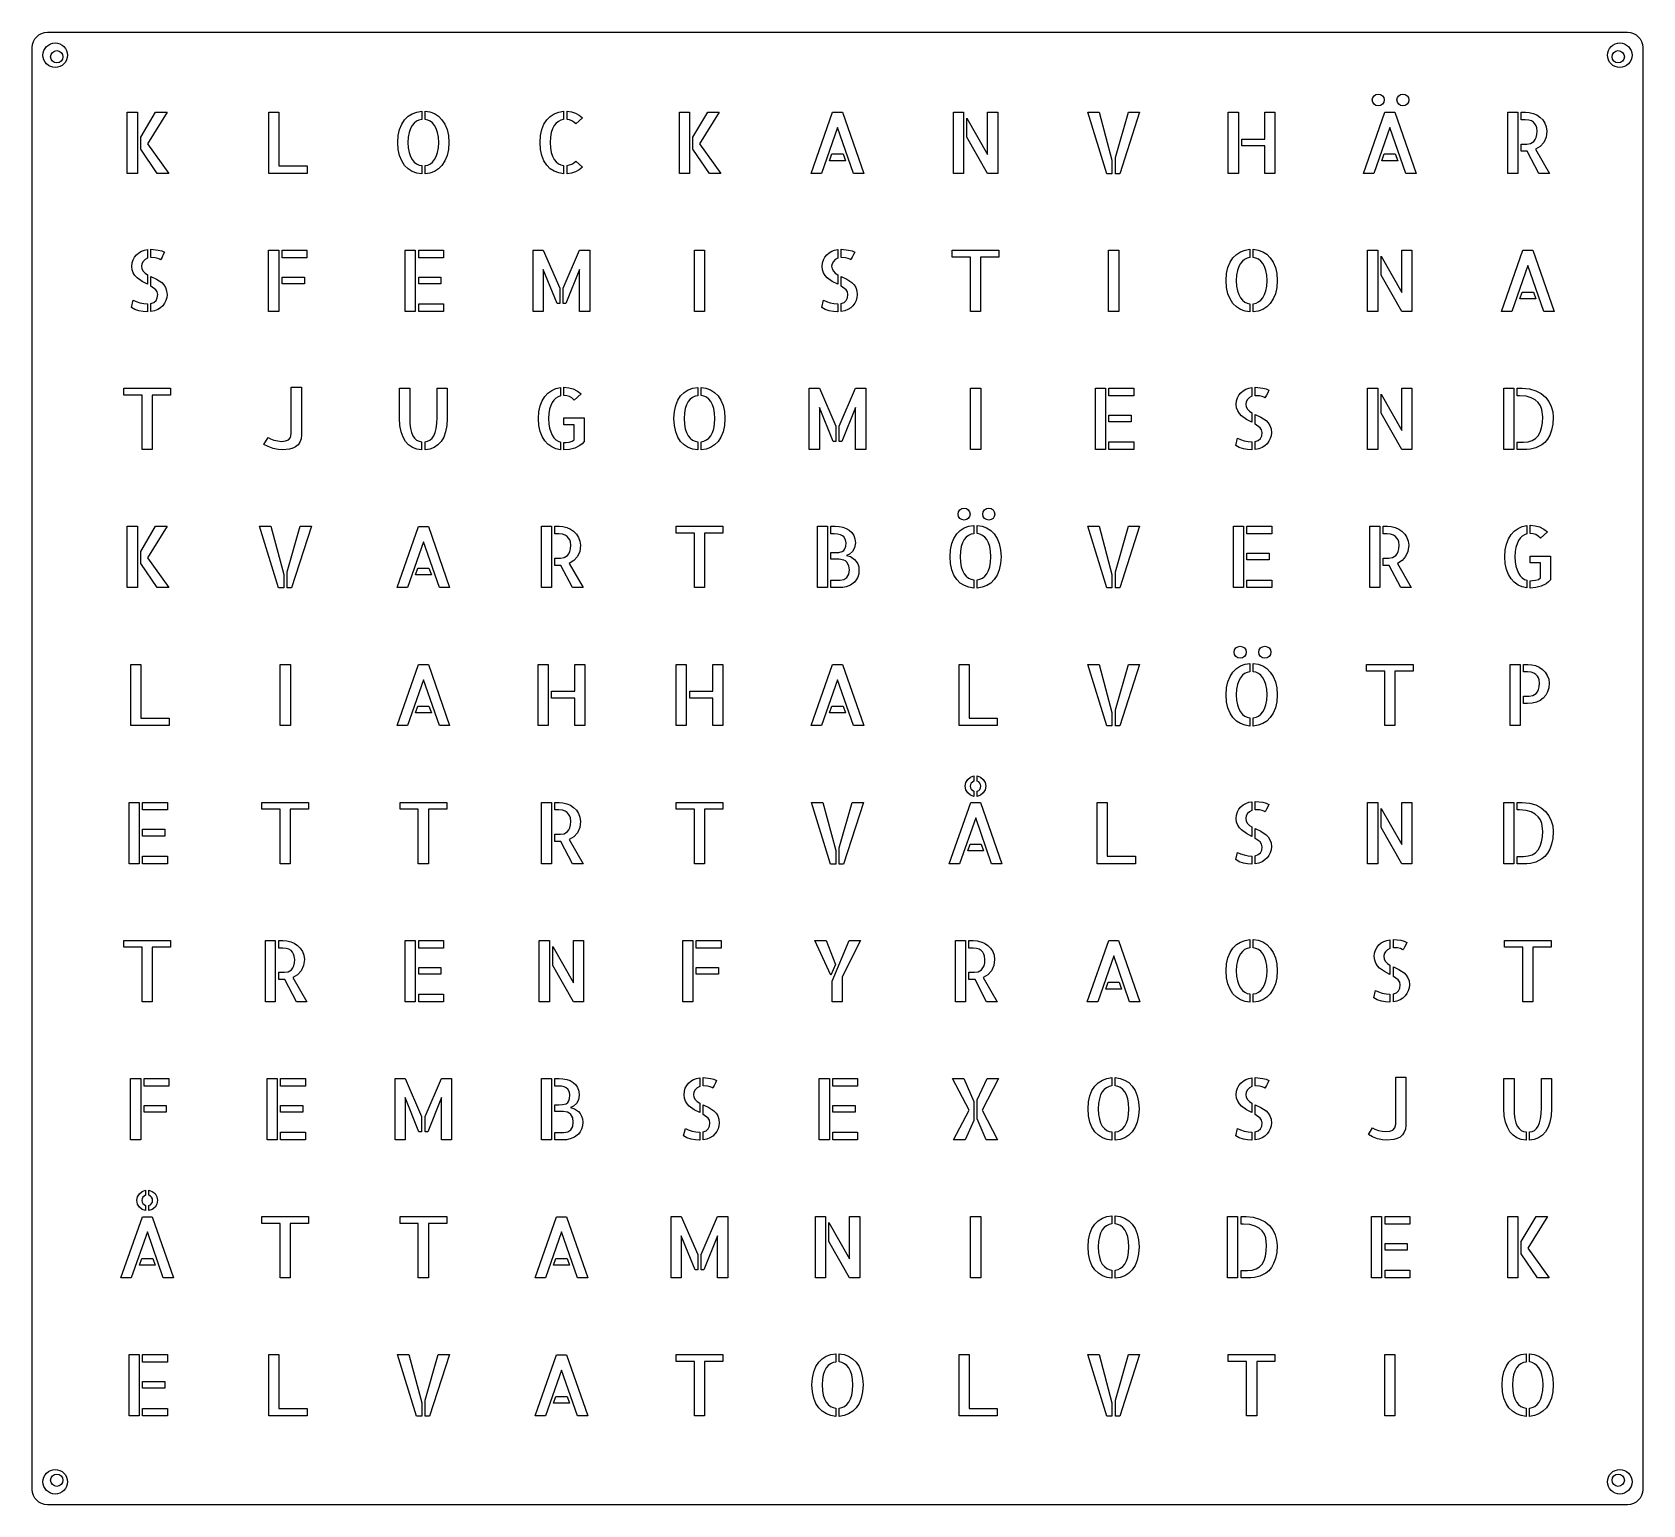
# Model space of a CAD drawing. Extents: x 0 to 525, y 0 to 480.
import ezdxf

# ---------------------------------------------------------------- set-up
doc = ezdxf.new("R2010")
doc.units = 0

msp = doc.modelspace()

# ---------------------------------------------------------------- linework, layer by layer
at = {"layer": 'Cut', "color": 10}
for points in [[(5, 480), (520, 480), (521.010137, 479.89877), (521.949844, 479.608281), (522.799316, 479.14834), (523.53875, 478.53875), (524.14834, 477.799316), (524.608281, 476.949844), (524.89877, 476.010137), (525, 475), (525, 5), (524.89877, 3.989863), (524.608281, 3.050156), (524.14834, 2.200684), (523.53875, 1.46125), (522.799316, 0.85166), (521.949844, 0.391719), (521.010137, 0.10123), (520, 0), (5, 0), (3.989863, 0.10123), (3.050156, 0.391719), (2.200684, 0.85166), (1.46125, 1.46125), (0.85166, 2.200684), (0.391719, 3.050156), (0.10123, 3.989863), (0, 5), (0, 475), (0.10123, 476.010137), (0.391719, 476.949844), (0.85166, 477.799316), (1.46125, 478.53875), (2.200684, 479.14834), (3.050156, 479.608281), (3.989863, 479.89877), (5, 480), (5, 480)], [(10, 472), (9.847759, 471.234633), (9.414214, 470.585786), (8.765367, 470.152241), (8, 470), (7.234633, 470.152241), (6.585786, 470.585786), (6.152241, 471.234633), (6, 472), (6.152241, 472.765367), (6.585786, 473.414214), (7.234633, 473.847759), (8, 474), (8.765367, 473.847759), (9.414214, 473.414214), (9.847759, 472.765367), (10, 472), (10, 472)]]:
    msp.add_lwpolyline(points, close=True, dxfattribs=at)
for points in [[(11.5, 472.5), (11.422431, 471.715995), (11.195518, 470.969266), (10.827953, 470.280798), (10.328427, 469.671573), (9.719202, 469.172047), (9.030734, 468.804482), (8.284005, 468.577569), (7.5, 468.5), (6.715995, 468.577569), (5.969266, 468.804482), (5.280798, 469.172047), (4.671573, 469.671573), (4.172047, 470.280798), (3.804482, 470.969266), (3.577569, 471.715995), (3.5, 472.5), (3.577569, 473.284005), (3.804482, 474.030734), (4.172047, 474.719202), (4.671573, 475.328427), (5.280798, 475.827953), (5.969266, 476.195518), (6.715995, 476.422431), (7.5, 476.5), (8.284005, 476.422431), (9.030734, 476.195518), (9.719202, 475.827953), (10.328427, 475.328427), (10.827953, 474.719202), (11.195518, 474.030734), (11.422431, 473.284005), (11.5, 472.5), (11.5, 472.5)], [(521.5, 472.5), (521.422431, 471.715995), (521.195518, 470.969266), (520.827953, 470.280798), (520.328427, 469.671573), (519.719202, 469.172047), (519.030734, 468.804482), (518.284005, 468.577569), (517.5, 468.5), (516.715995, 468.577569), (515.969266, 468.804482), (515.280798, 469.172047), (514.671573, 469.671573), (514.172047, 470.280798), (513.804482, 470.969266), (513.577569, 471.715995), (513.5, 472.5), (513.577569, 473.284005), (513.804482, 474.030734), (514.172047, 474.719202), (514.671573, 475.328427), (515.280798, 475.827953), (515.969266, 476.195518), (516.715995, 476.422431), (517.5, 476.5), (518.284005, 476.422431), (519.030734, 476.195518), (519.719202, 475.827953), (520.328427, 475.328427), (520.827953, 474.719202), (521.195518, 474.030734), (521.422431, 473.284005), (521.5, 472.5), (521.5, 472.5)], [(519, 472), (518.847759, 471.234633), (518.414214, 470.585786), (517.765367, 470.152241), (517, 470), (516.234633, 470.152241), (515.585786, 470.585786), (515.152241, 471.234633), (515, 472), (515.152241, 472.765367), (515.585786, 473.414214), (516.234633, 473.847759), (517, 474), (517.765367, 473.847759), (518.414214, 473.414214), (518.847759, 472.765367), (519, 472), (519, 472)], [(11.5, 7.5), (11.422431, 6.715995), (11.195518, 5.969266), (10.827953, 5.280798), (10.328427, 4.671573), (9.719202, 4.172047), (9.030734, 3.804482), (8.284005, 3.577569), (7.5, 3.5), (6.715995, 3.577569), (5.969266, 3.804482), (5.280798, 4.172047), (4.671573, 4.671573), (4.172047, 5.280798), (3.804482, 5.969266), (3.577569, 6.715995), (3.5, 7.5), (3.577569, 8.284005), (3.804482, 9.030734), (4.172047, 9.719202), (4.671573, 10.328427), (5.280798, 10.827953), (5.969266, 11.195518), (6.715995, 11.422431), (7.5, 11.5), (8.284005, 11.422431), (9.030734, 11.195518), (9.719202, 10.827953), (10.328427, 10.328427), (10.827953, 9.719202), (11.195518, 9.030734), (11.422431, 8.284005), (11.5, 7.5), (11.5, 7.5)], [(521.5, 7.5), (521.422431, 6.715995), (521.195518, 5.969266), (520.827953, 5.280798), (520.328427, 4.671573), (519.719202, 4.172047), (519.030734, 3.804482), (518.284005, 3.577569), (517.5, 3.5), (516.715995, 3.577569), (515.969266, 3.804482), (515.280798, 4.172047), (514.671573, 4.671573), (514.172047, 5.280798), (513.804482, 5.969266), (513.577569, 6.715995), (513.5, 7.5), (513.577569, 8.284005), (513.804482, 9.030734), (514.172047, 9.719202), (514.671573, 10.328427), (515.280798, 10.827953), (515.969266, 11.195518), (516.715995, 11.422431), (517.5, 11.5), (518.284005, 11.422431), (519.030734, 11.195518), (519.719202, 10.827953), (520.328427, 10.328427), (520.827953, 9.719202), (521.195518, 9.030734), (521.422431, 8.284005), (521.5, 7.5), (521.5, 7.5)], [(10, 8), (9.847759, 7.234633), (9.414214, 6.585786), (8.765367, 6.152241), (8, 6), (7.234633, 6.152241), (6.585786, 6.585786), (6.152241, 7.234633), (6, 8), (6.152241, 8.765367), (6.585786, 9.414214), (7.234633, 9.847759), (8, 10), (8.765367, 9.847759), (9.414214, 9.414214), (9.847759, 8.765367), (10, 8), (10, 8)], [(519, 8), (518.847759, 7.234633), (518.414214, 6.585786), (517.765367, 6.152241), (517, 6), (516.234633, 6.152241), (515.585786, 6.585786), (515.152241, 7.234633), (515, 8), (515.152241, 8.765367), (515.585786, 9.414214), (516.234633, 9.847759), (517, 10), (517.765367, 9.847759), (518.414214, 9.414214), (518.847759, 8.765367), (519, 8), (519, 8)]]:
    msp.add_lwpolyline(points, dxfattribs=at)
at = {"layer": 'Stencil Cut', "color": 7}
for points in [[(440.72498, 457.923301), (440.582705, 457.171287), (440.15588, 456.541221), (439.525815, 456.114402), (438.7738, 455.972129), (438.02179, 456.114402), (437.39172, 456.541221), (436.964902, 457.171287), (436.82263, 457.923301), (436.964902, 458.66854), (437.39172, 459.278281), (438.02179, 459.7051), (438.7738, 459.847373), (439.525815, 459.7051), (440.15588, 459.278281), (440.582705, 458.66854), (440.72498, 457.923301), (440.72498, 457.923301)], [(448.77356, 457.923301), (448.631287, 457.171287), (448.20447, 456.541221), (447.574405, 456.114402), (446.82239, 455.972129), (446.070375, 456.114402), (445.44031, 456.541221), (445.013492, 457.171287), (444.87122, 457.923301), (445.013492, 458.66854), (445.44031, 459.278281), (446.070375, 459.7051), (446.82239, 459.847373), (447.574405, 459.7051), (448.20447, 459.278281), (448.631287, 458.66854), (448.77356, 457.923301), (448.77356, 457.923301)], [(30.968994, 433.967246), (30.968994, 453.939658), (34.275146, 453.939658), (34.275146, 433.967246), (30.968994, 433.967246)], [(37.554199, 443.668906), (44.491699, 433.967246), (40.724854, 433.967246), (35.38623, 441.826133), (35.38623, 445.782676), (40.237061, 453.939658), (43.949707, 453.939658), (37.554199, 443.668906)], [(119.18042, 444.048301), (119.322692, 446.317893), (119.74951, 448.302939), (120.4541, 450.023764), (121.37549, 451.446494), (122.520445, 452.591452), (123.84155, 453.424766), (125.338805, 453.980307), (126.95801, 454.237754), (126.95801, 451.527793), (126.06372, 451.331321), (125.22363, 450.958701), (124.46484, 450.38961), (123.81445, 449.603721), (123.279235, 448.587486), (122.86597, 447.327353), (122.59497, 445.81655), (122.48657, 444.048301), (122.59497, 442.259726), (122.86597, 440.742148), (123.279235, 439.495566), (123.81445, 438.465781), (124.485165, 437.652793), (125.25073, 437.056602), (126.084045, 436.690757), (126.95801, 436.514609), (126.95801, 433.831748), (125.35913, 434.082419), (123.86865, 434.617637), (122.52722, 435.4645), (121.37549, 436.595908), (120.4541, 438.038962), (119.74951, 439.766562), (119.322692, 441.771934), (119.18042, 444.048301), (119.18042, 444.048301)], [(128.04199, 454.237754), (129.634095, 454.000632), (131.10425, 453.451865), (132.438905, 452.598227), (133.57031, 451.446494), (134.512025, 450.023764), (135.22339, 448.302939), (135.670533, 446.317893), (135.81958, 444.048301), (135.670533, 441.771934), (135.22339, 439.766562), (134.512025, 438.038962), (133.57031, 436.595908), (132.44568, 435.4645), (131.13135, 434.617637), (129.65442, 434.082419), (128.04199, 433.831748), (128.04199, 436.514609), (128.93628, 436.711081), (129.77637, 437.083701), (130.53516, 437.673118), (131.18555, 438.465781), (131.720765, 439.495566), (132.13403, 440.742148), (132.40503, 442.259726), (132.51343, 444.048301), (132.40503, 445.8301), (132.13403, 447.327353), (131.71399, 448.587486), (131.15845, 449.603721), (130.50806, 450.409934), (129.74927, 450.985801), (128.915955, 451.37197), (128.04199, 451.554893), (128.04199, 454.237754)], [(165.54895, 444.048301), (165.691222, 446.317893), (166.11804, 448.302939), (166.82263, 450.00344), (167.74402, 451.419394), (168.861875, 452.550803), (170.15588, 453.397666), (171.626035, 453.959983), (173.21814, 454.237754), (173.21814, 451.527793), (172.35095, 451.304221), (171.53796, 450.904502), (170.7995, 450.33541), (170.15588, 449.549521), (169.620665, 448.533286), (169.2074, 447.273154), (168.956725, 445.789451), (168.8551, 444.048301), (168.956725, 442.286826), (169.2074, 440.796348), (169.620665, 439.549766), (170.15588, 438.51998), (170.7995, 437.706992), (171.53796, 437.110801), (172.3645, 436.717857), (173.21814, 436.514609), (173.21814, 433.858848), (171.626035, 434.116294), (170.15588, 434.671836), (168.861875, 435.518699), (167.74402, 436.650107), (166.82263, 438.066062), (166.11804, 439.766562), (165.691222, 441.771934), (165.54895, 444.048301), (165.54895, 444.048301)], [(177.17468, 450.091514), (176.531065, 450.708029), (175.8468, 451.148398), (175.11511, 451.426169), (174.32922, 451.554893), (174.32922, 454.237754), (175.785826, 454.053138), (177.120482, 453.634788), (178.333191, 452.982703), (179.42395, 452.096885), (177.17468, 450.091514)], [(210.96899, 433.967246), (210.96899, 453.939658), (214.27515, 453.939658), (214.27515, 433.967246), (210.96899, 433.967246)], [(217.5542, 443.668906), (224.4917, 433.967246), (220.72485, 433.967246), (215.38623, 441.826133), (215.38623, 445.782676), (220.23706, 453.939658), (223.94971, 453.939658), (217.5542, 443.668906)], [(271.07703, 433.967246), (267.71667, 433.967246), (262.54065, 448.92623), (257.31042, 433.967246), (253.92297, 433.967246), (260.91467, 453.912559), (264.13953, 453.912559), (271.07703, 433.967246)], [(300.2915, 433.967246), (300.2915, 453.939658), (303.59766, 453.939658), (303.59766, 433.967246), (300.2915, 433.967246)], [(311.42944, 453.939658), (314.7356, 453.939658), (314.7356, 433.967246), (311.42944, 433.967246), (304.70874, 445.782676), (304.70874, 452.015586), (311.42944, 440.173057), (311.42944, 453.939658)], [(344.05847, 453.939658), (347.77112, 453.939658), (351.97156, 438.276084), (351.97156, 433.858848), (350.26428, 433.858848), (344.05847, 453.939658)], [(357.31018, 453.939658), (360.99573, 453.939658), (354.49182, 433.858848), (353.08264, 433.858848), (353.08264, 439.143271), (357.31018, 453.939658)], [(389.89856, 453.939658), (393.20471, 453.939658), (393.20471, 433.967246), (389.89856, 433.967246), (389.89856, 453.939658)], [(405.10144, 453.939658), (405.10144, 433.967246), (401.84949, 433.967246), (401.84949, 442.964316), (394.3158, 442.964316), (394.3158, 445.186484), (401.84949, 445.186484), (401.84949, 453.939658), (405.10144, 453.939658)], [(451.07703, 433.967246), (447.71667, 433.967246), (442.54065, 448.92623), (437.31042, 433.967246), (433.92297, 433.967246), (440.91467, 453.912559), (444.13953, 453.912559), (451.07703, 433.967246)], [(480.99609, 453.939658), (484.24805, 453.939658), (484.24805, 433.967246), (480.99609, 433.967246), (480.99609, 453.939658)], [(494.5459, 433.967246), (491.10425, 433.967246), (487.3374, 441.202842), (487.14771, 441.175742), (486.87671, 441.175742), (486.30762, 441.175742), (485.35913, 441.175742), (485.35913, 443.560508), (487.2019, 443.560508), (488.39429, 443.750205), (489.47827, 444.427695), (489.918637, 444.976463), (490.26416, 445.701377), (490.487735, 446.636314), (490.56226, 447.760947), (490.42676, 448.872031), (490.216737, 449.502097), (489.85767, 450.091514), (489.363097, 450.633506), (488.69238, 451.0671), (487.811642, 451.37197), (486.68701, 451.473594), (485.35913, 451.473594), (485.35913, 453.939658), (486.74121, 453.939658), (488.008115, 453.838034), (489.26147, 453.533164), (490.440307, 453.025046), (491.48364, 452.313682), (492.384705, 451.41262), (493.08252, 450.33541), (493.549987, 449.122703), (493.70581, 447.760947), (493.455137, 445.755576), (492.70312, 444.0754), (491.52429, 442.754294), (489.99316, 441.826133), (494.5459, 433.967246)], [(174.32922, 436.514609), (175.8468, 436.948203), (176.544615, 437.381797), (177.17468, 437.977988), (179.42395, 435.999717), (178.333192, 435.112204), (177.12048, 434.455039), (175.785825, 434.02822), (174.32922, 433.831748), (174.32922, 436.514609)], [(264.32922, 440.308555), (265.11511, 438.113486), (259.93909, 438.113486), (260.69788, 440.308555), (264.32922, 440.308555)], [(444.32922, 440.308555), (445.11511, 438.113486), (439.93909, 438.113486), (440.69788, 440.308555), (444.32922, 440.308555)], [(32.486572, 403.682334), (32.588196, 404.813743), (32.893066, 405.823203), (33.36731, 406.710715), (33.977051, 407.476279), (34.73584, 408.12667), (35.603027, 408.614463), (36.571839, 408.973533), (37.581299, 409.183555), (37.581299, 406.338096), (36.788635, 405.924827), (36.14502, 405.281211), (35.718201, 404.542746), (35.575928, 403.790732), (35.718201, 402.835471), (36.14502, 402.083457), (36.788635, 401.473716), (37.581299, 400.945273), (37.581299, 397.855918), (35.792725, 398.777305), (34.166748, 399.969687), (33.496033, 400.701377), (32.947266, 401.541465), (32.601746, 402.523826), (32.486572, 403.682334), (32.486572, 403.682334)], [(41.835937, 405.850303), (41.510742, 406.04), (40.96875, 406.283896), (40.074463, 406.500693), (38.692383, 406.527793), (38.692383, 409.264853), (41.104248, 408.993857), (42.228882, 408.709312), (43.109619, 408.289268), (42.730225, 407.503379), (42.32373, 406.71749), (41.998535, 406.121299), (41.835937, 405.850303), (41.835937, 405.850303)], [(89.559448, 408.939658), (89.559448, 406.473594), (81.483765, 406.473594), (81.483765, 408.939658), (89.559448, 408.939658)], [(121.56519, 408.939658), (124.87134, 408.939658), (124.87134, 388.967246), (121.56519, 388.967246), (121.56519, 408.939658)], [(134.05811, 408.939658), (134.05811, 406.473594), (125.98242, 406.473594), (125.98242, 408.939658), (134.05811, 408.939658)], [(163.27258, 408.939658), (166.57874, 408.939658), (171.94446, 396.609336), (171.94446, 391.595908), (171.07727, 391.595908), (166.57874, 402.706748), (166.57874, 388.967246), (163.27258, 388.967246), (163.27258, 408.939658)], [(178.42126, 408.939658), (181.72742, 408.939658), (181.72742, 388.967246), (178.42126, 388.967246), (178.42126, 402.706748), (173.94983, 391.595908), (173.05554, 391.595908), (173.05554, 396.555137), (178.42126, 408.939658)], [(219.18018, 388.967246), (215.87402, 388.967246), (215.87402, 408.939658), (219.18018, 408.939658), (219.18018, 388.967246)], [(257.48657, 403.682334), (257.588195, 404.813743), (257.89307, 405.823203), (258.36731, 406.710715), (258.97705, 407.476279), (259.73584, 408.12667), (260.60303, 408.614463), (261.571838, 408.973533), (262.5813, 409.183555), (262.5813, 406.338096), (261.788635, 405.924827), (261.14502, 405.281211), (260.718203, 404.542746), (260.57593, 403.790732), (260.718203, 402.835471), (261.14502, 402.083457), (261.788635, 401.473715), (262.5813, 400.945273), (262.5813, 397.855918), (260.79272, 398.777305), (259.16675, 399.969687), (258.496035, 400.701377), (257.94727, 401.541465), (257.601745, 402.523826), (257.48657, 403.682334), (257.48657, 403.682334)], [(266.83594, 405.850303), (266.51074, 406.04), (265.96875, 406.283896), (265.07446, 406.500693), (263.69238, 406.527793), (263.69238, 409.264853), (266.10425, 408.993857), (267.228883, 408.709312), (268.10962, 408.289268), (267.73022, 407.503379), (267.32373, 406.71749), (266.99854, 406.121299), (266.83594, 405.850303), (266.83594, 405.850303)], [(315.10144, 408.939658), (315.10144, 406.71749), (309.13953, 406.71749), (309.13953, 388.967246), (305.86047, 388.967246), (305.86047, 406.71749), (299.89856, 406.71749), (299.89856, 408.939658), (315.10144, 408.939658)], [(354.18018, 388.967246), (350.87402, 388.967246), (350.87402, 408.939658), (354.18018, 408.939658), (354.18018, 388.967246)], [(389.18042, 399.048301), (389.322693, 401.317893), (389.74951, 403.302939), (390.4541, 405.023764), (391.37549, 406.446494), (392.520445, 407.591452), (393.84155, 408.424766), (395.338805, 408.980307), (396.95801, 409.237754), (396.95801, 406.527793), (396.06372, 406.331321), (395.22363, 405.958701), (394.46484, 405.38961), (393.81445, 404.603721), (393.279235, 403.587486), (392.86597, 402.327353), (392.59497, 400.81655), (392.48657, 399.048301), (392.59497, 397.259726), (392.86597, 395.742148), (393.279235, 394.495566), (393.81445, 393.465781), (394.485165, 392.652793), (395.25073, 392.056602), (396.084045, 391.690757), (396.95801, 391.514609), (396.95801, 388.831748), (395.35913, 389.082419), (393.86865, 389.617637), (392.52722, 390.4645), (391.37549, 391.595908), (390.4541, 393.038962), (389.74951, 394.766562), (389.322693, 396.771934), (389.18042, 399.048301), (389.18042, 399.048301)], [(398.04199, 409.237754), (399.634095, 409.000632), (401.10425, 408.451865), (402.438905, 407.598227), (403.57031, 406.446494), (404.512025, 405.023764), (405.22339, 403.302939), (405.670532, 401.317893), (405.81958, 399.048301), (405.670532, 396.771934), (405.22339, 394.766562), (404.512025, 393.038962), (403.57031, 391.595908), (402.44568, 390.4645), (401.13135, 389.617637), (399.65442, 389.082419), (398.04199, 388.831748), (398.04199, 391.514609), (398.93628, 391.711081), (399.77637, 392.083701), (400.53516, 392.673117), (401.18555, 393.465781), (401.720765, 394.495566), (402.13403, 395.742148), (402.40503, 397.259726), (402.51343, 399.048301), (402.40503, 400.8301), (402.13403, 402.327353), (401.71399, 403.587486), (401.15845, 404.603721), (400.50806, 405.409934), (399.74927, 405.985801), (398.915955, 406.37197), (398.04199, 406.554893), (398.04199, 409.237754)], [(435.2915, 388.967246), (435.2915, 408.939658), (438.59766, 408.939658), (438.59766, 388.967246), (435.2915, 388.967246)], [(446.42944, 408.939658), (449.7356, 408.939658), (449.7356, 388.967246), (446.42944, 388.967246), (439.70874, 400.782676), (439.70874, 407.015586), (446.42944, 395.173057), (446.42944, 408.939658)], [(496.07703, 388.967246), (492.71667, 388.967246), (487.54065, 403.92623), (482.31042, 388.967246), (478.92297, 388.967246), (485.91467, 408.912559), (489.13953, 408.912559), (496.07703, 388.967246)], [(38.692383, 400.403281), (40.508057, 399.536094), (42.215332, 398.39791), (42.906372, 397.672995), (43.461914, 396.799033), (43.827759, 395.735373), (43.949707, 394.441367), (43.854858, 393.479331), (43.570312, 392.544394), (43.136719, 391.663657), (42.540527, 390.864219), (41.808838, 390.186728), (40.914551, 389.617637), (39.871216, 389.190818), (38.692383, 388.940146), (38.692383, 391.541709), (39.664581, 391.929572), (40.359009, 392.551169), (40.775666, 393.406501), (40.914551, 394.495566), (40.758728, 395.362754), (40.29126, 396.067344), (38.692383, 397.232627), (38.692383, 400.403281)], [(88.71936, 397.964316), (81.483765, 397.964316), (81.483765, 400.186484), (88.71936, 400.186484), (88.71936, 397.964316)], [(133.21802, 397.964316), (125.98242, 397.964316), (125.98242, 400.186484), (133.21802, 400.186484), (133.21802, 397.964316)], [(263.69238, 400.403281), (265.50806, 399.536094), (267.21533, 398.39791), (267.90637, 397.672995), (268.46191, 396.799033), (268.82776, 395.735373), (268.94971, 394.441367), (268.85486, 393.479331), (268.57031, 392.544394), (268.13672, 391.663657), (267.54053, 390.864219), (266.80884, 390.186728), (265.91455, 389.617637), (264.871212, 389.190818), (263.69238, 388.940146), (263.69238, 391.541709), (264.664579, 391.929572), (265.359007, 392.551169), (265.775664, 393.406501), (265.91455, 394.495566), (265.758727, 395.362754), (265.29126, 396.067344), (263.69238, 397.232627), (263.69238, 400.403281)], [(489.32922, 395.308555), (490.11511, 393.113486), (484.93909, 393.113486), (485.69788, 395.308555), (489.32922, 395.308555)], [(32.920166, 392.625693), (33.868652, 392.1921), (35.088135, 391.812705), (36.334717, 391.541709), (37.5, 391.433311), (37.5813, 391.433311), (37.5813, 388.858848), (37.5271, 388.858848), (36.172119, 388.940148), (34.790039, 389.156945), (33.435059, 389.590539), (32.351074, 390.295129), (32.920166, 392.625693)], [(125.98242, 391.433311), (134.05811, 391.433311), (134.05811, 388.967246), (125.98242, 388.967246), (125.98242, 391.433311)], [(257.92017, 392.625693), (258.86865, 392.1921), (260.08813, 391.812705), (261.33472, 391.541709), (262.5, 391.433311), (262.5813, 391.433311), (262.5813, 388.858848), (262.5271, 388.858848), (261.17212, 388.940148), (259.79004, 389.156945), (258.43506, 389.590539), (257.35107, 390.295129), (257.92017, 392.625693)], [(45.10144, 363.93966), (45.10144, 361.71749), (39.139526, 361.71749), (39.139526, 343.96725), (35.860474, 343.96725), (35.860474, 361.71749), (29.89856, 361.71749), (29.89856, 363.93966), (45.10144, 363.93966)], [(87.770874, 364.34615), (87.770874, 348.79098), (87.642151, 347.490198), (87.255981, 346.40621), (86.653015, 345.545795), (85.873901, 344.86153), (84.938965, 344.373737), (83.86853, 344.04854), (81.565063, 343.83175), (80.155884, 343.96725), (78.502808, 344.31954), (76.876831, 344.91573), (75.54895, 345.64742), (76.93103, 347.84249), (77.689819, 347.436), (78.800903, 347.0566), (80.047485, 346.75851), (81.266968, 346.62301), (82.554199, 346.758507), (83.543335, 347.165), (84.207275, 347.923787), (84.464722, 349.06197), (84.464722, 364.34615), (87.770874, 364.34615)], [(123.04211, 354.3735), (123.10986, 352.442653), (123.31311, 350.82345), (123.645082, 349.509117), (124.099, 348.43868), (124.661315, 347.632465), (125.31848, 347.0566), (126.09082, 346.690758), (126.94446, 346.51461), (126.94446, 343.83175), (125.365905, 344.082423), (123.9364, 344.61764), (122.710142, 345.464502), (121.68713, 346.59591), (120.86737, 348.038963), (120.25085, 349.76656), (119.864683, 351.771935), (119.73596, 354.0483), (119.73596, 363.93966), (123.04211, 363.93966), (123.04211, 354.3735)], [(135.26404, 363.93966), (135.26404, 354.0483), (135.135317, 351.771935), (134.74915, 349.76656), (134.125855, 348.038963), (133.28577, 346.59591), (132.262757, 345.464502), (131.0365, 344.61764), (129.62732, 344.082423), (128.05554, 343.83175), (128.05554, 346.51461), (128.902405, 346.704308), (129.65442, 347.0566), (130.33191, 347.632465), (130.901, 348.43868), (131.354917, 349.488792), (131.68689, 350.79635), (131.910465, 352.422327), (131.98499, 354.3735), (131.98499, 363.93966), (135.26404, 363.93966)], [(165.02051, 354.0483), (165.156007, 356.24337), (165.5625, 358.16744), (166.206115, 359.840845), (167.05298, 361.2297), (168.096312, 362.367883), (169.32935, 363.23507), (170.711427, 363.831262), (172.2019, 364.15646), (172.2019, 361.44649), (171.416017, 361.155172), (170.68433, 360.7148), (170.040712, 360.098287), (169.46484, 359.27853), (169.00415, 358.282617), (168.65186, 357.08346), (168.42151, 355.68783), (168.32666, 354.0483), (168.42151, 352.395228), (168.65186, 350.95895), (169.00415, 349.719137), (169.46484, 348.65548), (170.040712, 347.80184), (170.68433, 347.1379), (171.416017, 346.656882), (172.2019, 346.35201), (172.2019, 343.88595), (170.711427, 344.21114), (169.32935, 344.80733), (168.096312, 345.694842), (167.05298, 346.8398), (166.206115, 348.24221), (165.5625, 349.90206), (165.156007, 351.846455), (165.02051, 354.0483), (165.02051, 354.0483)], [(176.64624, 360.09151), (175.948425, 360.769002), (175.15576, 361.2297), (174.302123, 361.493918), (173.42139, 361.58199), (173.31299, 361.58199), (173.31299, 364.26485), (173.34009, 364.26485), (174.911862, 364.129352), (176.37524, 363.72286), (177.709898, 363.04537), (178.89551, 362.09688), (176.64624, 360.09151)], [(209.18042, 354.0483), (209.322692, 356.317895), (209.74951, 358.30294), (210.4541, 360.023762), (211.37549, 361.44649), (212.520445, 362.591455), (213.84155, 363.42477), (215.338805, 363.98031), (216.95801, 364.23775), (216.95801, 361.52779), (216.06372, 361.331318), (215.22363, 360.9587), (214.46484, 360.38961), (213.81445, 359.60372), (213.279235, 358.587483), (212.86597, 357.32735), (212.59497, 355.816548), (212.48657, 354.0483), (212.59497, 352.259727), (212.86597, 350.74215), (213.279235, 349.495567), (213.81445, 348.46578), (214.485165, 347.65279), (215.25073, 347.0566), (216.084045, 346.690758), (216.95801, 346.51461), (216.95801, 343.83175), (215.35913, 344.082423), (213.86865, 344.61764), (212.52722, 345.464502), (211.37549, 346.59591), (210.4541, 348.038963), (209.74951, 349.76656), (209.322693, 351.771935), (209.18042, 354.0483), (209.18042, 354.0483)], [(218.04199, 364.23775), (219.634095, 364.00063), (221.10425, 363.45187), (222.438905, 362.59823), (223.57031, 361.44649), (224.512025, 360.023762), (225.22339, 358.30294), (225.670532, 356.317895), (225.81958, 354.0483), (225.670532, 351.771935), (225.22339, 349.76656), (224.512025, 348.038963), (223.57031, 346.59591), (222.44568, 345.464502), (221.13135, 344.61764), (219.65442, 344.082423), (218.04199, 343.83175), (218.04199, 346.51461), (218.93628, 346.711083), (219.77637, 347.0837), (220.53516, 347.673115), (221.18555, 348.46578), (221.720765, 349.495567), (222.13403, 350.74215), (222.40503, 352.259727), (222.51343, 354.0483), (222.40503, 355.830097), (222.13403, 357.32735), (221.71399, 358.587482), (221.15845, 359.60372), (220.50806, 360.409935), (219.74927, 360.9858), (218.915955, 361.371967), (218.04199, 361.55489), (218.04199, 364.23775)], [(253.27258, 363.93966), (256.57874, 363.93966), (261.94446, 351.60934), (261.94446, 346.59591), (261.07727, 346.59591), (256.57874, 357.70675), (256.57874, 343.96725), (253.27258, 343.96725), (253.27258, 363.93966)], [(268.42126, 363.93966), (271.72742, 363.93966), (271.72742, 343.96725), (268.42126, 343.96725), (268.42126, 357.70675), (263.94983, 346.59591), (263.05554, 346.59591), (263.05554, 351.55514), (268.42126, 363.93966)], [(309.18018, 343.96725), (305.87402, 343.96725), (305.87402, 363.93966), (309.18018, 363.93966), (309.18018, 343.96725)], [(346.56519, 363.93966), (349.87134, 363.93966), (349.87134, 343.96725), (346.56519, 343.96725), (346.56519, 363.93966)], [(359.05811, 363.93966), (359.05811, 361.47359), (350.98242, 361.47359), (350.98242, 363.93966), (359.05811, 363.93966)], [(392.48657, 358.68233), (392.588195, 359.813742), (392.89307, 360.8232), (393.36731, 361.710715), (393.97705, 362.47628), (394.73584, 363.12667), (395.60303, 363.61446), (396.571837, 363.973533), (397.5813, 364.18355), (397.5813, 361.3381), (396.788635, 360.924827), (396.14502, 360.28121), (395.718202, 359.542745), (395.57593, 358.79073), (395.718202, 357.835473), (396.14502, 357.08346), (396.788635, 356.473718), (397.5813, 355.94527), (397.5813, 352.85592), (395.79272, 353.7773), (394.16675, 354.96969), (393.496035, 355.701378), (392.94727, 356.54146), (392.601745, 357.523822), (392.48657, 358.68233), (392.48657, 358.68233)], [(401.83594, 360.8503), (401.51074, 361.04), (400.96875, 361.2839), (400.07446, 361.50069), (398.69238, 361.52779), (398.69238, 364.26485), (401.10425, 363.99386), (402.228882, 363.709313), (403.10962, 363.28927), (402.73022, 362.50338), (402.32373, 361.71749), (401.99854, 361.1213), (401.83594, 360.8503), (401.83594, 360.8503)], [(435.2915, 343.96725), (435.2915, 363.93966), (438.59766, 363.93966), (438.59766, 343.96725), (435.2915, 343.96725)], [(446.42944, 363.93966), (449.7356, 363.93966), (449.7356, 343.96725), (446.42944, 343.96725), (439.70874, 355.78268), (439.70874, 362.01559), (446.42944, 350.17306), (446.42944, 363.93966)], [(479.66821, 363.93966), (482.92017, 363.93966), (482.92017, 343.96725), (479.66821, 343.96725), (479.66821, 363.93966)], [(485.68433, 363.93966), (488.048767, 363.736413), (490.10156, 363.12667), (491.85626, 362.205282), (493.27222, 361.0129), (494.383303, 359.59017), (495.16919, 357.97774), (495.636658, 356.270467), (495.79248, 354.50899), (495.656983, 352.219078), (495.25049, 350.28146), (494.661075, 348.68258), (493.92261, 347.3547), (493.05542, 346.31136), (492.07983, 345.51192), (490.12866, 344.48214), (488.39429, 344.04854), (487.229, 343.96724), (484.03125, 343.96724), (484.03125, 346.352), (486.14502, 346.352), (487.682922, 346.484111), (488.990477, 346.880442), (490.067687, 347.540996), (490.91455, 348.46577), (491.554779, 349.641216), (492.012085, 351.053782), (492.286469, 352.703471), (492.37793, 354.59028), (492.07983, 357.05635), (491.639465, 358.214857), (490.91455, 359.25142), (489.918637, 360.152477), (488.61108, 360.85029), (486.93091, 361.317757), (484.81714, 361.47358), (484.03125, 361.47358), (484.03125, 363.93965), (485.68433, 363.93966)], [(179.92529, 354.2651), (179.92529, 346.54171), (179.26135, 345.82357), (178.51611, 345.24093), (176.89014, 344.42794), (175.12866, 343.96725), (173.34009, 343.83175), (173.31299, 343.83175), (173.31299, 346.21651), (174.09888, 346.24361), (175.07446, 346.37911), (176.02295, 346.65011), (176.70044, 347.1108), (176.70044, 352.04293), (173.31299, 352.04293), (173.31299, 354.2651), (179.92529, 354.2651)], [(358.21802, 352.96432), (350.98242, 352.96432), (350.98242, 355.18648), (358.21802, 355.18648), (358.21802, 352.96432)], [(398.69238, 355.40328), (400.50806, 354.53609), (402.21533, 353.39791), (402.90637, 352.672995), (403.46191, 351.79903), (403.82776, 350.735375), (403.94971, 349.44137), (403.85486, 348.47933), (403.57031, 347.54439), (403.13672, 346.663657), (402.54053, 345.86422), (401.80884, 345.18673), (400.91455, 344.61764), (399.871212, 344.190817), (398.69238, 343.94015), (398.69238, 346.54171), (399.664579, 346.929572), (400.359007, 347.55117), (400.775664, 348.406502), (400.91455, 349.49557), (400.758727, 350.362752), (400.29126, 351.06734), (398.69238, 352.23263), (398.69238, 355.40328)], [(392.92017, 347.62569), (393.86865, 347.1921), (395.08813, 346.81271), (396.33472, 346.54171), (397.5, 346.43331), (397.5813, 346.43331), (397.5813, 343.85885), (397.5271, 343.85885), (396.17212, 343.94015), (394.79004, 344.15694), (393.43506, 344.59054), (392.35107, 345.29513), (392.92017, 347.62569)], [(350.98242, 346.43331), (359.05811, 346.43331), (359.05811, 343.96725), (350.98242, 343.96725), (350.98242, 346.43331)], [(305.71143, 322.9233), (305.569155, 322.171285), (305.14233, 321.54122), (304.512265, 321.114403), (303.76025, 320.97213), (303.00824, 321.114403), (302.37817, 321.54122), (301.951353, 322.171285), (301.80908, 322.9233), (301.951353, 323.66854), (302.37817, 324.27828), (303.00824, 324.705097), (303.76025, 324.84737), (304.512265, 324.705097), (305.14233, 324.27828), (305.569155, 323.66854), (305.71143, 322.9233), (305.71143, 322.9233)], [(313.76001, 322.9233), (313.617738, 322.171285), (313.19092, 321.54122), (312.560855, 321.114403), (311.80884, 320.97213), (311.056825, 321.114403), (310.42676, 321.54122), (309.999943, 322.171285), (309.85767, 322.9233), (309.999943, 323.66854), (310.42676, 324.27828), (311.056825, 324.705097), (311.80884, 324.84737), (312.560855, 324.705097), (313.19092, 324.27828), (313.617738, 323.66854), (313.76001, 322.9233), (313.76001, 322.9233)], [(30.968994, 298.96725), (30.968994, 318.93966), (34.275146, 318.93966), (34.275146, 298.96725), (30.968994, 298.96725)], [(37.554199, 308.66891), (44.491699, 298.96725), (40.724854, 298.96725), (35.38623, 306.82613), (35.38623, 310.78268), (40.237061, 318.93966), (43.949707, 318.93966), (37.554199, 308.66891)], [(74.058472, 318.93966), (77.771118, 318.93966), (81.971558, 303.27608), (81.971558, 298.85885), (80.264282, 298.85885), (74.058472, 318.93966)], [(87.310181, 318.93966), (90.995728, 318.93966), (84.491821, 298.85885), (83.082642, 298.85885), (83.082642, 304.14327), (87.310181, 318.93966)], [(136.07703, 298.96725), (132.71667, 298.96725), (127.54065, 313.92623), (122.31042, 298.96725), (118.92297, 298.96725), (125.91467, 318.91256), (129.13953, 318.91256), (136.07703, 298.96725)], [(165.99609, 318.93966), (169.24805, 318.93966), (169.24805, 298.96725), (165.99609, 298.96725), (165.99609, 318.93966)], [(179.5459, 298.96725), (176.10425, 298.96725), (172.3374, 306.20284), (172.14771, 306.17574), (171.87671, 306.17574), (171.30762, 306.17574), (170.35913, 306.17574), (170.35913, 308.56051), (172.2019, 308.56051), (173.39429, 308.75021), (174.47827, 309.4277), (174.918637, 309.976465), (175.26416, 310.70138), (175.487735, 311.636313), (175.56226, 312.76095), (175.42676, 313.87203), (175.216738, 314.502095), (174.85767, 315.09151), (174.363097, 315.633508), (173.69238, 316.0671), (172.811643, 316.371968), (171.68701, 316.47359), (170.35913, 316.47359), (170.35913, 318.93966), (171.74121, 318.93966), (173.008115, 318.838035), (174.26147, 318.53316), (175.440308, 318.025045), (176.48364, 317.31368), (177.384705, 316.412618), (178.08252, 315.33541), (178.549988, 314.122705), (178.70581, 312.76095), (178.455138, 310.755578), (177.70312, 309.0754), (176.52429, 307.754293), (174.99316, 306.82613), (179.5459, 298.96725)], [(225.10144, 318.93966), (225.10144, 316.71749), (219.13953, 316.71749), (219.13953, 298.96725), (215.86047, 298.96725), (215.86047, 316.71749), (209.89856, 316.71749), (209.89856, 318.93966), (225.10144, 318.93966)], [(256.00964, 318.93966), (259.2616, 318.93966), (259.2616, 298.96725), (256.00964, 298.96725), (256.00964, 318.93966)], [(265.44031, 309.48189), (266.76819, 309.0754), (268.06897, 308.15401), (268.63806, 307.49007), (269.09875, 306.69063), (269.403625, 305.782798), (269.50525, 304.73946), (269.403625, 303.47933), (269.09875, 302.4089), (268.63806, 301.51461), (268.06897, 300.78292), (266.74109, 299.78023), (265.35901, 299.23824), (264.19373, 298.99435), (263.51624, 298.96725), (260.37268, 298.96725), (260.37268, 301.35201), (263.32654, 301.35201), (264.606998, 301.582358), (265.57581, 302.2734), (266.185545, 303.35061), (266.38879, 304.73946), (266.17877, 306.087668), (265.54871, 307.20553), (265.079547, 307.644203), (264.512148, 307.95754), (263.08264, 308.20821), (260.37268, 308.20821), (260.37268, 310.40328), (261.67346, 310.40328), (262.89294, 310.43038), (264.05823, 310.72848), (264.546022, 311.09432), (264.92542, 311.64986), (265.189638, 312.442525), (265.27771, 313.51974), (265.14221, 314.52242), (264.60022, 315.49801), (264.105655, 315.890953), (263.43494, 316.2026), (262.554203, 316.405843), (261.42957, 316.47359), (260.37268, 316.47359), (260.37268, 318.93966), (261.75476, 318.93966), (263.008117, 318.865135), (264.22083, 318.64156), (265.34546, 318.255395), (266.33459, 317.69308), (267.16113, 316.941065), (267.79797, 315.9858), (268.20447, 314.854395), (268.33997, 313.51974), (268.06897, 311.97506), (267.39148, 310.78268), (266.44299, 309.91549), (265.44031, 309.48189), (265.44031, 309.48189)], [(299.18042, 309.0483), (299.322693, 311.317895), (299.74951, 313.30294), (300.4541, 315.023762), (301.37549, 316.44649), (302.520445, 317.591455), (303.84155, 318.42477), (305.338805, 318.98031), (306.95801, 319.23775), (306.95801, 316.52779), (306.06372, 316.331318), (305.22363, 315.9587), (304.46484, 315.38961), (303.81445, 314.60372), (303.279235, 313.587483), (302.86597, 312.32735), (302.59497, 310.816548), (302.48657, 309.0483), (302.59497, 307.259728), (302.86597, 305.74215), (303.279235, 304.495567), (303.81445, 303.46578), (304.485165, 302.65279), (305.25073, 302.0566), (306.084045, 301.690758), (306.95801, 301.51461), (306.95801, 298.83175), (305.35913, 299.082423), (303.86865, 299.61764), (302.52722, 300.464502), (301.37549, 301.59591), (300.4541, 303.038963), (299.74951, 304.76656), (299.322693, 306.771935), (299.18042, 309.0483), (299.18042, 309.0483)], [(308.04199, 319.23775), (309.634095, 319.00063), (311.10425, 318.45187), (312.438905, 317.59823), (313.57031, 316.44649), (314.512025, 315.023762), (315.22339, 313.30294), (315.670533, 311.317895), (315.81958, 309.0483), (315.670533, 306.771935), (315.22339, 304.76656), (314.512025, 303.038963), (313.57031, 301.59591), (312.44568, 300.464502), (311.13135, 299.61764), (309.65442, 299.082423), (308.04199, 298.83175), (308.04199, 301.51461), (308.93628, 301.711083), (309.77637, 302.0837), (310.53516, 302.673115), (311.18555, 303.46578), (311.720765, 304.495567), (312.13403, 305.74215), (312.40503, 307.259727), (312.51343, 309.0483), (312.40503, 310.830097), (312.13403, 312.32735), (311.71399, 313.587483), (311.15845, 314.60372), (310.50806, 315.409935), (309.74927, 315.9858), (308.915955, 316.371967), (308.04199, 316.55489), (308.04199, 319.23775)], [(344.05847, 318.93966), (347.77112, 318.93966), (351.97156, 303.27608), (351.97156, 298.85885), (350.26428, 298.85885), (344.05847, 318.93966)], [(357.31018, 318.93966), (360.99573, 318.93966), (354.49182, 298.85885), (353.08264, 298.85885), (353.08264, 304.14327), (357.31018, 318.93966)], [(391.56519, 318.93966), (394.87134, 318.93966), (394.87134, 298.96725), (391.56519, 298.96725), (391.56519, 318.93966)], [(404.05811, 318.93966), (404.05811, 316.47359), (395.98242, 316.47359), (395.98242, 318.93966), (404.05811, 318.93966)], [(435.99609, 318.93966), (439.24805, 318.93966), (439.24805, 298.96725), (435.99609, 298.96725), (435.99609, 318.93966)], [(449.5459, 298.96725), (446.10425, 298.96725), (442.3374, 306.20284), (442.14771, 306.17574), (441.87671, 306.17574), (441.30762, 306.17574), (440.35913, 306.17574), (440.35913, 308.56051), (442.2019, 308.56051), (443.39429, 308.75021), (444.47827, 309.4277), (444.918637, 309.976465), (445.26416, 310.70138), (445.487735, 311.636313), (445.56226, 312.76095), (445.42676, 313.87203), (445.216737, 314.502095), (444.85767, 315.09151), (444.363097, 315.633508), (443.69238, 316.0671), (442.811642, 316.371968), (441.68701, 316.47359), (440.35913, 316.47359), (440.35913, 318.93966), (441.74121, 318.93966), (443.008115, 318.838035), (444.26147, 318.53316), (445.440307, 318.025045), (446.48364, 317.31368), (447.384705, 316.412618), (448.08252, 315.33541), (448.549987, 314.122705), (448.70581, 312.76095), (448.455137, 310.755578), (447.70312, 309.0754), (446.52429, 307.754293), (444.99316, 306.82613), (449.5459, 298.96725)], [(480.02051, 309.0483), (480.156007, 311.24337), (480.5625, 313.16744), (481.206115, 314.840845), (482.05298, 316.2297), (483.096313, 317.367883), (484.32935, 318.23507), (485.711428, 318.831263), (487.2019, 319.15646), (487.2019, 316.44649), (486.416017, 316.155173), (485.68433, 315.7148), (485.040712, 315.098287), (484.46484, 314.27853), (484.00415, 313.282618), (483.65186, 312.08346), (483.42151, 310.68783), (483.32666, 309.0483), (483.42151, 307.395228), (483.65186, 305.95895), (484.00415, 304.719138), (484.46484, 303.65548), (485.040712, 302.80184), (485.68433, 302.1379), (486.416017, 301.656883), (487.2019, 301.35201), (487.2019, 298.88595), (485.711428, 299.21114), (484.32935, 299.80733), (483.096312, 300.694843), (482.05298, 301.8398), (481.206115, 303.24221), (480.5625, 304.90206), (480.156007, 306.846455), (480.02051, 309.0483), (480.02051, 309.0483)], [(491.64624, 315.09151), (490.948425, 315.769002), (490.15576, 316.2297), (489.302122, 316.493918), (488.42139, 316.58199), (488.31299, 316.58199), (488.31299, 319.26485), (488.34009, 319.26485), (489.911862, 319.129352), (491.37524, 318.72286), (492.709897, 318.04537), (493.89551, 317.09688), (491.64624, 315.09151)], [(403.21802, 307.96432), (395.98242, 307.96432), (395.98242, 310.18648), (403.21802, 310.18648), (403.21802, 307.96432)], [(129.32922, 305.30855), (130.11511, 303.11349), (124.93909, 303.11349), (125.69788, 305.30855), (129.32922, 305.30855)], [(494.92529, 309.2651), (494.92529, 301.54171), (494.26135, 300.82357), (493.51611, 300.24093), (491.89014, 299.42794), (490.12866, 298.96725), (488.34009, 298.83175), (488.31299, 298.83175), (488.31299, 301.21651), (489.09888, 301.24361), (490.07446, 301.37911), (491.02295, 301.65011), (491.70044, 302.1108), (491.70044, 307.04293), (488.31299, 307.04293), (488.31299, 309.2651), (494.92529, 309.2651)], [(395.98242, 301.43331), (404.05811, 301.43331), (404.05811, 298.96725), (395.98242, 298.96725), (395.98242, 301.43331)], [(395.71143, 277.9233), (395.569155, 277.171285), (395.14233, 276.54122), (394.512265, 276.114403), (393.76025, 275.97213), (393.00824, 276.114403), (392.37817, 276.54122), (391.951353, 277.171285), (391.80908, 277.9233), (391.951353, 278.66854), (392.37817, 279.27828), (393.00824, 279.705097), (393.76025, 279.84737), (394.512265, 279.705097), (395.14233, 279.27828), (395.569155, 278.66854), (395.71143, 277.9233), (395.71143, 277.9233)], [(403.76001, 277.9233), (403.617738, 277.171285), (403.19092, 276.54122), (402.560855, 276.114403), (401.80884, 275.97213), (401.056825, 276.114403), (400.42676, 276.54122), (399.999943, 277.171285), (399.85767, 277.9233), (399.999943, 278.66854), (400.42676, 279.27828), (401.056825, 279.705097), (401.80884, 279.84737), (402.560855, 279.705097), (403.19092, 279.27828), (403.617738, 278.66854), (403.76001, 277.9233), (403.76001, 277.9233)], [(35.41333, 273.93966), (35.41333, 256.43331), (44.600098, 256.43331), (44.600098, 253.96725), (32.107178, 253.96725), (32.107178, 273.93966), (35.41333, 273.93966)], [(84.180176, 253.96725), (80.874023, 253.96725), (80.874023, 273.93966), (84.180176, 273.93966), (84.180176, 253.96725)], [(136.07703, 253.96725), (132.71667, 253.96725), (127.54065, 268.92623), (122.31042, 253.96725), (118.92297, 253.96725), (125.91467, 273.91256), (129.13953, 273.91256), (136.07703, 253.96725)], [(164.89856, 273.93966), (168.20471, 273.93966), (168.20471, 253.96725), (164.89856, 253.96725), (164.89856, 273.93966)], [(180.10144, 273.93966), (180.10144, 253.96725), (176.84949, 253.96725), (176.84949, 262.96432), (169.3158, 262.96432), (169.3158, 265.18648), (176.84949, 265.18648), (176.84949, 273.93966), (180.10144, 273.93966)], [(209.89856, 273.93966), (213.20471, 273.93966), (213.20471, 253.96725), (209.89856, 253.96725), (209.89856, 273.93966)], [(225.10144, 273.93966), (225.10144, 253.96725), (221.84949, 253.96725), (221.84949, 262.96432), (214.3158, 262.96432), (214.3158, 265.18648), (221.84949, 265.18648), (221.84949, 273.93966), (225.10144, 273.93966)], [(271.07703, 253.96725), (267.71667, 253.96725), (262.54065, 268.92623), (257.31042, 253.96725), (253.92297, 253.96725), (260.91467, 273.91256), (264.13953, 273.91256), (271.07703, 253.96725)], [(305.41333, 273.93966), (305.41333, 256.43331), (314.6001, 256.43331), (314.6001, 253.96725), (302.10718, 253.96725), (302.10718, 273.93966), (305.41333, 273.93966)], [(344.05847, 273.93966), (347.77112, 273.93966), (351.97156, 258.27608), (351.97156, 253.85885), (350.26428, 253.85885), (344.05847, 273.93966)], [(357.31018, 273.93966), (360.99573, 273.93966), (354.49182, 253.85885), (353.08264, 253.85885), (353.08264, 259.14327), (357.31018, 273.93966)], [(389.18042, 264.0483), (389.322693, 266.317895), (389.74951, 268.30294), (390.4541, 270.023762), (391.37549, 271.44649), (392.520445, 272.591455), (393.84155, 273.42477), (395.338805, 273.98031), (396.95801, 274.23775), (396.95801, 271.52779), (396.06372, 271.331318), (395.22363, 270.9587), (394.46484, 270.38961), (393.81445, 269.60372), (393.279235, 268.587483), (392.86597, 267.32735), (392.59497, 265.816548), (392.48657, 264.0483), (392.59497, 262.259728), (392.86597, 260.74215), (393.279235, 259.495567), (393.81445, 258.46578), (394.485165, 257.65279), (395.25073, 257.0566), (396.084045, 256.690758), (396.95801, 256.51461), (396.95801, 253.83175), (395.35913, 254.082422), (393.86865, 254.61764), (392.52722, 255.464502), (391.37549, 256.59591), (390.4541, 258.038963), (389.74951, 259.76656), (389.322693, 261.771935), (389.18042, 264.0483), (389.18042, 264.0483)], [(398.04199, 274.23775), (399.634095, 274.00063), (401.10425, 273.45187), (402.438905, 272.59823), (403.57031, 271.44649), (404.512025, 270.023762), (405.22339, 268.30294), (405.670532, 266.317895), (405.81958, 264.0483), (405.670532, 261.771935), (405.22339, 259.76656), (404.512025, 258.038963), (403.57031, 256.59591), (402.44568, 255.464502), (401.13135, 254.61764), (399.65442, 254.082422), (398.04199, 253.83175), (398.04199, 256.51461), (398.93628, 256.711083), (399.77637, 257.0837), (400.53516, 257.673115), (401.18555, 258.46578), (401.720765, 259.495567), (402.13403, 260.74215), (402.40503, 262.259727), (402.51343, 264.0483), (402.40503, 265.830097), (402.13403, 267.32735), (401.71399, 268.587483), (401.15845, 269.60372), (400.50806, 270.409935), (399.74927, 270.9858), (398.915955, 271.371967), (398.04199, 271.55489), (398.04199, 274.23775)], [(450.10144, 273.93966), (450.10144, 271.71749), (444.13953, 271.71749), (444.13953, 253.96725), (440.86047, 253.96725), (440.86047, 271.71749), (434.89856, 271.71749), (434.89856, 273.93966), (450.10144, 273.93966)], [(481.76843, 273.93966), (485.02039, 273.93966), (485.02039, 253.96725), (481.76843, 253.96725), (481.76843, 273.93966)], [(487.51355, 273.93966), (488.780455, 273.838035), (490.03381, 273.53316), (491.212648, 273.025045), (492.25598, 272.31368), (493.157045, 271.412618), (493.85486, 270.33541), (494.322328, 269.122705), (494.47815, 267.76095), (494.349428, 266.31112), (493.96326, 264.99679), (493.34674, 263.872152), (492.52698, 262.93722), (491.510743, 262.19198), (490.30481, 261.63644), (488.93628, 261.290915), (487.43225, 261.17574), (486.13147, 261.17574), (486.13147, 263.56051), (488.00134, 263.56051), (489.16663, 263.75021), (490.25061, 264.4277), (490.690978, 264.976465), (491.0365, 265.70138), (491.260068, 266.636313), (491.33459, 267.76095), (491.1991, 268.87203), (490.989075, 269.502095), (490.63, 270.09151), (490.135435, 270.633507), (489.46472, 271.0671), (488.583983, 271.371967), (487.45935, 271.47359), (486.13147, 271.47359), (486.13147, 273.93966), (487.51355, 273.93966)], [(129.32922, 260.30855), (130.11511, 258.11349), (124.93909, 258.11349), (125.69788, 260.30855), (129.32922, 260.30855)], [(264.32922, 260.30855), (265.11511, 258.11349), (259.93909, 258.11349), (260.69788, 260.30855), (264.32922, 260.30855)], [(304.1261, 234.25118), (304.3429, 235.41646), (304.93909, 236.39205), (305.83337, 237.15084), (306.91736, 237.55733), (306.91736, 235.87716), (306.07727, 235.22677), (305.833377, 234.766072), (305.75208, 234.25118), (305.833377, 233.69564), (306.07727, 233.2214), (306.91736, 232.57101), (306.91736, 230.91793), (305.80627, 231.29732), (304.93909, 232.05611), (304.3429, 233.0317), (304.1261, 234.25118), (304.1261, 234.25118)], [(308.02844, 237.55733), (309.13953, 237.15084), (310.03381, 236.41915), (310.63, 235.41646), (310.8468, 234.25118), (310.63, 233.0317), (310.03381, 232.05611), (309.13953, 231.29732), (308.02844, 230.89083), (308.02844, 232.57101), (308.516232, 232.808127), (308.89563, 233.1943), (309.159847, 233.688865), (309.24792, 234.25118), (309.166622, 234.772847), (308.92273, 235.25387), (308.536557, 235.640038), (308.02844, 235.87716), (308.02844, 237.55733)], [(31.565186, 228.93966), (34.871338, 228.93966), (34.871338, 208.96725), (31.565186, 208.96725), (31.565186, 228.93966)], [(44.058105, 228.93966), (44.058105, 226.47359), (35.982422, 226.47359), (35.982422, 228.93966), (44.058105, 228.93966)], [(90.10144, 228.93966), (90.10144, 226.71749), (84.139526, 226.71749), (84.139526, 208.96725), (80.860474, 208.96725), (80.860474, 226.71749), (74.89856, 226.71749), (74.89856, 228.93966), (90.10144, 228.93966)], [(135.10144, 228.93966), (135.10144, 226.71749), (129.13953, 226.71749), (129.13953, 208.96725), (125.86047, 208.96725), (125.86047, 226.71749), (119.89856, 226.71749), (119.89856, 228.93966), (135.10144, 228.93966)], [(165.99609, 228.93966), (169.24805, 228.93966), (169.24805, 208.96725), (165.99609, 208.96725), (165.99609, 228.93966)], [(179.5459, 208.96725), (176.10425, 208.96725), (172.3374, 216.20284), (172.14771, 216.17574), (171.87671, 216.17574), (171.30762, 216.17574), (170.35913, 216.17574), (170.35913, 218.56051), (172.2019, 218.56051), (173.39429, 218.75021), (174.47827, 219.4277), (174.918637, 219.976465), (175.26416, 220.70138), (175.487735, 221.636312), (175.56226, 222.76095), (175.42676, 223.87203), (175.216738, 224.502095), (174.85767, 225.09151), (174.363097, 225.633507), (173.69238, 226.0671), (172.811643, 226.371968), (171.68701, 226.47359), (170.35913, 226.47359), (170.35913, 228.93966), (171.74121, 228.93966), (173.008115, 228.838035), (174.26147, 228.53316), (175.440308, 228.025045), (176.48364, 227.31368), (177.384705, 226.412617), (178.08252, 225.33541), (178.549988, 224.122705), (178.70581, 222.76095), (178.455138, 220.755577), (177.70312, 219.0754), (176.52429, 217.754292), (174.99316, 216.82613), (179.5459, 208.96725)], [(225.10144, 228.93966), (225.10144, 226.71749), (219.13953, 226.71749), (219.13953, 208.96725), (215.86047, 208.96725), (215.86047, 226.71749), (209.89856, 226.71749), (209.89856, 228.93966), (225.10144, 228.93966)], [(254.05847, 228.93966), (257.77112, 228.93966), (261.97156, 213.27608), (261.97156, 208.85885), (260.26428, 208.85885), (254.05847, 228.93966)], [(267.31018, 228.93966), (270.99573, 228.93966), (264.49182, 208.85885), (263.08264, 208.85885), (263.08264, 214.14327), (267.31018, 228.93966)], [(316.07703, 208.96725), (312.71667, 208.96725), (307.54065, 223.92623), (302.31042, 208.96725), (298.92297, 208.96725), (305.91467, 228.91256), (309.13953, 228.91256), (316.07703, 208.96725)], [(350.41333, 228.93966), (350.41333, 211.43331), (359.6001, 211.43331), (359.6001, 208.96725), (347.10718, 208.96725), (347.10718, 228.93966), (350.41333, 228.93966)], [(392.48657, 223.68233), (392.588195, 224.813742), (392.89307, 225.8232), (393.36731, 226.710715), (393.97705, 227.47628), (394.73584, 228.12667), (395.60303, 228.61446), (396.571837, 228.973532), (397.5813, 229.18355), (397.5813, 226.3381), (396.788635, 225.924827), (396.14502, 225.28121), (395.718202, 224.542745), (395.57593, 223.79073), (395.718202, 222.835472), (396.14502, 222.08346), (396.788635, 221.473717), (397.5813, 220.94527), (397.5813, 217.85592), (395.79272, 218.7773), (394.16675, 219.96969), (393.496035, 220.701377), (392.94727, 221.54146), (392.601745, 222.523822), (392.48657, 223.68233), (392.48657, 223.68233)], [(401.83594, 225.8503), (401.51074, 226.04), (400.96875, 226.2839), (400.07446, 226.50069), (398.69238, 226.52779), (398.69238, 229.26485), (401.10425, 228.99386), (402.228882, 228.709312), (403.10962, 228.28927), (402.73022, 227.50338), (402.32373, 226.71749), (401.99854, 226.1213), (401.83594, 225.8503), (401.83594, 225.8503)], [(435.2915, 208.96725), (435.2915, 228.93966), (438.59766, 228.93966), (438.59766, 208.96725), (435.2915, 208.96725)], [(446.42944, 228.93966), (449.7356, 228.93966), (449.7356, 208.96725), (446.42944, 208.96725), (439.70874, 220.78268), (439.70874, 227.01559), (446.42944, 215.17306), (446.42944, 228.93966)], [(479.66821, 228.93966), (482.92017, 228.93966), (482.92017, 208.96725), (479.66821, 208.96725), (479.66821, 228.93966)], [(485.68433, 228.93966), (488.048767, 228.736413), (490.10156, 228.12667), (491.85626, 227.205282), (493.27222, 226.0129), (494.383303, 224.59017), (495.16919, 222.97774), (495.636658, 221.270467), (495.79248, 219.50899), (495.656983, 217.219077), (495.25049, 215.28146), (494.661075, 213.68258), (493.92261, 212.3547), (493.05542, 211.31136), (492.07983, 210.51192), (490.12866, 209.48214), (488.39429, 209.04854), (487.229, 208.96724), (484.03125, 208.96724), (484.03125, 211.352), (486.14502, 211.352), (487.682922, 211.484111), (488.990477, 211.880442), (490.067687, 212.540996), (490.91455, 213.46577), (491.554779, 214.641216), (492.012085, 216.053782), (492.286469, 217.703471), (492.37793, 219.59028), (492.07983, 222.05635), (491.639465, 223.214857), (490.91455, 224.25142), (489.918637, 225.152477), (488.61108, 225.85029), (486.93091, 226.317757), (484.81714, 226.47358), (484.03125, 226.47358), (484.03125, 228.93965), (485.68433, 228.93966)], [(43.218018, 217.96432), (35.982422, 217.96432), (35.982422, 220.18648), (43.218018, 220.18648), (43.218018, 217.96432)], [(309.32922, 215.30855), (310.11511, 213.11349), (304.93909, 213.11349), (305.69788, 215.30855), (309.32922, 215.30855)], [(398.69238, 220.40328), (400.50806, 219.53609), (402.21533, 218.39791), (402.90637, 217.672995), (403.46191, 216.79903), (403.82776, 215.735375), (403.94971, 214.44137), (403.85486, 213.47933), (403.57031, 212.54439), (403.13672, 211.663657), (402.54053, 210.86422), (401.80884, 210.18673), (400.91455, 209.61764), (399.871212, 209.190817), (398.69238, 208.94015), (398.69238, 211.54171), (399.664579, 211.929573), (400.359007, 212.55117), (400.775664, 213.406502), (400.91455, 214.49557), (400.758727, 215.362753), (400.29126, 216.06734), (398.69238, 217.23263), (398.69238, 220.40328)], [(35.982422, 211.43331), (44.058105, 211.43331), (44.058105, 208.96725), (35.982422, 208.96725), (35.982422, 211.43331)], [(392.92017, 212.62569), (393.86865, 212.1921), (395.08813, 211.81271), (396.33472, 211.54171), (397.5, 211.43331), (397.5813, 211.43331), (397.5813, 208.85885), (397.5271, 208.85885), (396.17212, 208.94015), (394.79004, 209.15694), (393.43506, 209.59054), (392.35107, 210.29513), (392.92017, 212.62569)], [(45.10144, 183.93966), (45.10144, 181.71749), (39.139526, 181.71749), (39.139526, 163.96725), (35.860474, 163.96725), (35.860474, 181.71749), (29.89856, 181.71749), (29.89856, 183.93966), (45.10144, 183.93966)], [(75.996094, 183.93966), (79.248047, 183.93966), (79.248047, 163.96725), (75.996094, 163.96725), (75.996094, 183.93966)], [(89.545898, 163.96725), (86.104248, 163.96725), (82.337402, 171.20284), (82.147705, 171.17574), (81.876709, 171.17574), (81.307617, 171.17574), (80.359131, 171.17574), (80.359131, 173.56051), (82.201904, 173.56051), (83.394287, 173.75021), (84.478271, 174.4277), (84.91864, 174.976465), (85.26416, 175.70138), (85.487732, 176.636312), (85.562256, 177.76095), (85.426758, 178.87203), (85.216736, 179.502095), (84.857666, 180.09151), (84.363098, 180.633507), (83.692383, 181.0671), (82.811646, 181.371967), (81.687012, 181.47359), (80.359131, 181.47359), (80.359131, 183.93966), (81.741211, 183.93966), (83.008118, 183.838035), (84.261475, 183.53316), (85.440308, 183.025045), (86.483643, 182.31368), (87.384705, 181.412618), (88.08252, 180.33541), (88.549988, 179.122705), (88.705811, 177.76095), (88.45514, 175.755578), (87.703125, 174.0754), (86.524292, 172.754293), (84.993164, 171.82613), (89.545898, 163.96725)], [(121.56519, 183.93966), (124.87134, 183.93966), (124.87134, 163.96725), (121.56519, 163.96725), (121.56519, 183.93966)], [(134.05811, 183.93966), (134.05811, 181.47359), (125.98242, 181.47359), (125.98242, 183.93966), (134.05811, 183.93966)], [(165.2915, 163.96725), (165.2915, 183.93966), (168.59766, 183.93966), (168.59766, 163.96725), (165.2915, 163.96725)], [(176.42944, 183.93966), (179.7356, 183.93966), (179.7356, 163.96725), (176.42944, 163.96725), (169.70874, 175.78268), (169.70874, 182.01559), (176.42944, 170.17306), (176.42944, 183.93966)], [(212.06653, 183.93966), (215.37268, 183.93966), (215.37268, 163.96725), (212.06653, 163.96725), (212.06653, 183.93966)], [(224.55945, 183.93966), (224.55945, 181.47359), (216.48376, 181.47359), (216.48376, 183.93966), (224.55945, 183.93966)], [(258.8009, 183.93966), (261.80896, 176.16207), (260.34558, 172.61202), (255.08826, 183.93966), (258.8009, 183.93966)], [(266.2533, 183.93966), (269.96594, 183.93966), (264.03113, 172.09713), (264.03113, 163.96725), (260.72498, 163.96725), (260.72498, 170.63375), (266.2533, 183.93966)], [(300.99609, 183.93966), (304.24805, 183.93966), (304.24805, 163.96725), (300.99609, 163.96725), (300.99609, 183.93966)], [(314.5459, 163.96725), (311.10425, 163.96725), (307.3374, 171.20284), (307.14771, 171.17574), (306.87671, 171.17574), (306.30762, 171.17574), (305.35913, 171.17574), (305.35913, 173.56051), (307.2019, 173.56051), (308.39429, 173.75021), (309.47827, 174.4277), (309.918637, 174.976465), (310.26416, 175.70138), (310.487735, 176.636312), (310.56226, 177.76095), (310.42676, 178.87203), (310.216737, 179.502095), (309.85767, 180.09151), (309.363097, 180.633507), (308.69238, 181.0671), (307.811642, 181.371967), (306.68701, 181.47359), (305.35913, 181.47359), (305.35913, 183.93966), (306.74121, 183.93966), (308.008115, 183.838035), (309.26147, 183.53316), (310.440307, 183.025045), (311.48364, 182.31368), (312.384705, 181.412618), (313.08252, 180.33541), (313.549987, 179.122705), (313.70581, 177.76095), (313.455137, 175.755578), (312.70312, 174.0754), (311.52429, 172.754293), (309.99316, 171.82613), (314.5459, 163.96725)], [(361.07703, 163.96725), (357.71667, 163.96725), (352.54065, 178.92623), (347.31042, 163.96725), (343.92297, 163.96725), (350.91467, 183.91256), (354.13953, 183.91256), (361.07703, 163.96725)], [(389.18042, 174.0483), (389.322693, 176.317895), (389.74951, 178.30294), (390.4541, 180.023762), (391.37549, 181.44649), (392.520445, 182.591455), (393.84155, 183.42477), (395.338805, 183.98031), (396.95801, 184.23775), (396.95801, 181.52779), (396.06372, 181.331317), (395.22363, 180.9587), (394.46484, 180.38961), (393.81445, 179.60372), (393.279235, 178.587482), (392.86597, 177.32735), (392.59497, 175.816547), (392.48657, 174.0483), (392.59497, 172.259727), (392.86597, 170.74215), (393.279235, 169.495567), (393.81445, 168.46578), (394.485165, 167.65279), (395.25073, 167.0566), (396.084045, 166.690757), (396.95801, 166.51461), (396.95801, 163.83175), (395.35913, 164.082422), (393.86865, 164.61764), (392.52722, 165.464502), (391.37549, 166.59591), (390.4541, 168.038962), (389.74951, 169.76656), (389.322693, 171.771935), (389.18042, 174.0483), (389.18042, 174.0483)], [(398.04199, 184.23775), (399.634095, 184.00063), (401.10425, 183.45187), (402.438905, 182.59823), (403.57031, 181.44649), (404.512025, 180.023762), (405.22339, 178.30294), (405.670532, 176.317895), (405.81958, 174.0483), (405.670532, 171.771935), (405.22339, 169.76656), (404.512025, 168.038962), (403.57031, 166.59591), (402.44568, 165.464502), (401.13135, 164.61764), (399.65442, 164.082422), (398.04199, 163.83175), (398.04199, 166.51461), (398.93628, 166.711082), (399.77637, 167.0837), (400.53516, 167.673115), (401.18555, 168.46578), (401.720765, 169.495567), (402.13403, 170.74215), (402.40503, 172.259727), (402.51343, 174.0483), (402.40503, 175.830097), (402.13403, 177.32735), (401.71399, 178.587482), (401.15845, 179.60372), (400.50806, 180.409935), (399.74927, 180.9858), (398.915955, 181.371967), (398.04199, 181.55489), (398.04199, 184.23775)], [(437.48657, 178.68233), (437.588195, 179.813742), (437.89307, 180.8232), (438.36731, 181.710715), (438.97705, 182.47628), (439.73584, 183.12667), (440.60303, 183.61446), (441.571837, 183.973532), (442.5813, 184.18355), (442.5813, 181.3381), (441.788635, 180.924827), (441.14502, 180.28121), (440.718202, 179.542745), (440.57593, 178.79073), (440.718202, 177.835472), (441.14502, 177.08346), (441.788635, 176.473717), (442.5813, 175.94527), (442.5813, 172.85592), (440.79272, 173.7773), (439.16675, 174.96969), (438.496035, 175.701377), (437.94727, 176.54146), (437.601745, 177.523822), (437.48657, 178.68233), (437.48657, 178.68233)], [(446.83594, 180.8503), (446.51074, 181.04), (445.96875, 181.2839), (445.07446, 181.50069), (443.69238, 181.52779), (443.69238, 184.26485), (446.10425, 183.99386), (447.228882, 183.709313), (448.10962, 183.28927), (447.73022, 182.50338), (447.32373, 181.71749), (446.99854, 181.1213), (446.83594, 180.8503), (446.83594, 180.8503)], [(495.10144, 183.93966), (495.10144, 181.71749), (489.13953, 181.71749), (489.13953, 163.96725), (485.86047, 163.96725), (485.86047, 181.71749), (479.89856, 181.71749), (479.89856, 183.93966), (495.10144, 183.93966)], [(133.21802, 172.96432), (125.98242, 172.96432), (125.98242, 175.18648), (133.21802, 175.18648), (133.21802, 172.96432)], [(223.71936, 172.96432), (216.48376, 172.96432), (216.48376, 175.18648), (223.71936, 175.18648), (223.71936, 172.96432)], [(443.69238, 175.40328), (445.50806, 174.53609), (447.21533, 173.39791), (447.90637, 172.672995), (448.46191, 171.79903), (448.82776, 170.735375), (448.94971, 169.44137), (448.85486, 168.47933), (448.57031, 167.54439), (448.13672, 166.663657), (447.54053, 165.86422), (446.80884, 165.18673), (445.91455, 164.61764), (444.871212, 164.190817), (443.69238, 163.94015), (443.69238, 166.54171), (444.664579, 166.929573), (445.359007, 167.55117), (445.775664, 168.406502), (445.91455, 169.49557), (445.758727, 170.362753), (445.29126, 171.06734), (443.69238, 172.23263), (443.69238, 175.40328)], [(354.32922, 170.30855), (355.11511, 168.11349), (349.93909, 168.11349), (350.69788, 170.30855), (354.32922, 170.30855)], [(125.98242, 166.43331), (134.05811, 166.43331), (134.05811, 163.96725), (125.98242, 163.96725), (125.98242, 166.43331)], [(437.92017, 167.62569), (438.86865, 167.1921), (440.08813, 166.81271), (441.33472, 166.54171), (442.5, 166.43331), (442.5813, 166.43331), (442.5813, 163.85885), (442.5271, 163.85885), (441.17212, 163.94015), (439.79004, 164.15694), (438.43506, 164.59054), (437.35107, 165.29513), (437.92017, 167.62569)], [(32.066528, 138.93966), (35.372681, 138.93966), (35.372681, 118.96725), (32.066528, 118.96725), (32.066528, 138.93966)], [(44.559448, 138.93966), (44.559448, 136.47359), (36.483765, 136.47359), (36.483765, 138.93966), (44.559448, 138.93966)], [(76.565186, 138.93966), (79.871338, 138.93966), (79.871338, 118.96725), (76.565186, 118.96725), (76.565186, 138.93966)], [(89.058105, 138.93966), (89.058105, 136.47359), (80.982422, 136.47359), (80.982422, 138.93966), (89.058105, 138.93966)], [(118.27258, 138.93966), (121.57874, 138.93966), (126.94446, 126.60934), (126.94446, 121.59591), (126.07727, 121.59591), (121.57874, 132.70675), (121.57874, 118.96725), (118.27258, 118.96725), (118.27258, 138.93966)], [(133.42126, 138.93966), (136.72742, 138.93966), (136.72742, 118.96725), (133.42126, 118.96725), (133.42126, 132.70675), (128.94983, 121.59591), (128.05554, 121.59591), (128.05554, 126.55514), (133.42126, 138.93966)], [(166.00964, 138.93966), (169.2616, 138.93966), (169.2616, 118.96725), (166.00964, 118.96725), (166.00964, 138.93966)], [(175.44031, 129.48189), (176.76819, 129.0754), (178.06897, 128.15401), (178.63806, 127.49007), (179.09875, 126.69063), (179.403625, 125.782798), (179.50525, 124.73946), (179.403625, 123.47933), (179.09875, 122.4089), (178.63806, 121.51461), (178.06897, 120.78292), (176.74109, 119.78023), (175.35901, 119.23824), (174.19373, 118.99435), (173.51624, 118.96725), (170.37268, 118.96725), (170.37268, 121.35201), (173.32654, 121.35201), (174.606997, 121.582358), (175.57581, 122.2734), (176.185545, 123.35061), (176.38879, 124.73946), (176.17877, 126.087668), (175.54871, 127.20553), (175.079547, 127.644203), (174.512147, 127.95754), (173.08264, 128.20821), (170.37268, 128.20821), (170.37268, 130.40328), (171.67346, 130.40328), (172.89294, 130.43038), (174.05823, 130.72848), (174.546023, 131.09432), (174.92542, 131.64986), (175.189638, 132.442525), (175.27771, 133.51974), (175.14221, 134.52242), (174.60022, 135.49801), (174.105655, 135.890953), (173.43494, 136.2026), (172.554203, 136.405843), (171.42957, 136.47359), (170.37268, 136.47359), (170.37268, 138.93966), (171.75476, 138.93966), (173.008117, 138.865135), (174.22083, 138.64156), (175.34546, 138.255395), (176.33459, 137.69308), (177.16113, 136.941065), (177.79797, 135.9858), (178.20447, 134.854395), (178.33997, 133.51974), (178.06897, 131.97506), (177.39148, 130.78268), (176.44299, 129.91549), (175.44031, 129.48189), (175.44031, 129.48189)], [(212.48657, 133.68233), (212.588195, 134.813742), (212.89307, 135.8232), (213.36731, 136.710715), (213.97705, 137.47628), (214.73584, 138.12667), (215.60303, 138.61446), (216.571837, 138.973532), (217.5813, 139.18355), (217.5813, 136.3381), (216.788635, 135.924827), (216.14502, 135.28121), (215.718202, 134.542745), (215.57593, 133.79073), (215.718202, 132.835472), (216.14502, 132.08346), (216.788635, 131.473717), (217.5813, 130.94527), (217.5813, 127.85592), (215.79272, 128.7773), (214.16675, 129.96969), (213.496035, 130.701377), (212.94727, 131.54146), (212.601745, 132.523822), (212.48657, 133.68233), (212.48657, 133.68233)], [(221.83594, 135.8503), (221.51074, 136.04), (220.96875, 136.2839), (220.07446, 136.50069), (218.69238, 136.52779), (218.69238, 139.26485), (221.10425, 138.99386), (222.228882, 138.709313), (223.10962, 138.28927), (222.73022, 137.50338), (222.32373, 136.71749), (221.99854, 136.1213), (221.83594, 135.8503), (221.83594, 135.8503)], [(256.56519, 138.93966), (259.87134, 138.93966), (259.87134, 118.96725), (256.56519, 118.96725), (256.56519, 138.93966)], [(269.05811, 138.93966), (269.05811, 136.47359), (260.98242, 136.47359), (260.98242, 138.93966), (269.05811, 138.93966)], [(299.99341, 138.93966), (303.70605, 138.93966), (306.95801, 131.46017), (306.95801, 125.25436), (304.08545, 118.96725), (300.3186, 118.96725), (305.38623, 128.66891), (299.99341, 138.93966)], [(315.03369, 138.93966), (309.64087, 128.66891), (314.7085, 118.96725), (310.94165, 118.96725), (308.06909, 125.82345), (308.06909, 132.00216), (311.32104, 138.93966), (315.03369, 138.93966)], [(344.18042, 129.0483), (344.322693, 131.317895), (344.74951, 133.30294), (345.4541, 135.023762), (346.37549, 136.44649), (347.520445, 137.591455), (348.84155, 138.42477), (350.338805, 138.98031), (351.95801, 139.23775), (351.95801, 136.52779), (351.06372, 136.331317), (350.22363, 135.9587), (349.46484, 135.38961), (348.81445, 134.60372), (348.279235, 133.587482), (347.86597, 132.32735), (347.59497, 130.816547), (347.48657, 129.0483), (347.59497, 127.259727), (347.86597, 125.74215), (348.279235, 124.495567), (348.81445, 123.46578), (349.485165, 122.65279), (350.25073, 122.0566), (351.084045, 121.690757), (351.95801, 121.51461), (351.95801, 118.83175), (350.35913, 119.082422), (348.86865, 119.61764), (347.52722, 120.464502), (346.37549, 121.59591), (345.4541, 123.038962), (344.74951, 124.76656), (344.322693, 126.771935), (344.18042, 129.0483), (344.18042, 129.0483)], [(353.04199, 139.23775), (354.634095, 139.00063), (356.10425, 138.45187), (357.438905, 137.59823), (358.57031, 136.44649), (359.512025, 135.023762), (360.22339, 133.30294), (360.670533, 131.317895), (360.81958, 129.0483), (360.670533, 126.771935), (360.22339, 124.76656), (359.512025, 123.038962), (358.57031, 121.59591), (357.44568, 120.464502), (356.13135, 119.61764), (354.65442, 119.082422), (353.04199, 118.83175), (353.04199, 121.51461), (353.93628, 121.711082), (354.77637, 122.0837), (355.53516, 122.673115), (356.18555, 123.46578), (356.720765, 124.495567), (357.13403, 125.74215), (357.40503, 127.259727), (357.51343, 129.0483), (357.40503, 130.830097), (357.13403, 132.32735), (356.71399, 133.587482), (356.15845, 134.60372), (355.50806, 135.409935), (354.74927, 135.9858), (353.915955, 136.371967), (353.04199, 136.55489), (353.04199, 139.23775)], [(392.48657, 133.68233), (392.588195, 134.813742), (392.89307, 135.8232), (393.36731, 136.710715), (393.97705, 137.47628), (394.73584, 138.12667), (395.60303, 138.61446), (396.571837, 138.973532), (397.5813, 139.18355), (397.5813, 136.3381), (396.788635, 135.924827), (396.14502, 135.28121), (395.718202, 134.542745), (395.57593, 133.79073), (395.718202, 132.835472), (396.14502, 132.08346), (396.788635, 131.473717), (397.5813, 130.94527), (397.5813, 127.85592), (395.79272, 128.7773), (394.16675, 129.96969), (393.496035, 130.701377), (392.94727, 131.54146), (392.601745, 132.523822), (392.48657, 133.68233), (392.48657, 133.68233)], [(401.83594, 135.8503), (401.51074, 136.04), (400.96875, 136.2839), (400.07446, 136.50069), (398.69238, 136.52779), (398.69238, 139.26485), (401.10425, 138.99386), (402.228882, 138.709313), (403.10962, 138.28927), (402.73022, 137.50338), (402.32373, 136.71749), (401.99854, 136.1213), (401.83594, 135.8503), (401.83594, 135.8503)], [(447.77087, 139.34615), (447.77087, 123.79098), (447.642148, 122.490198), (447.25598, 121.40621), (446.653015, 120.545795), (445.8739, 119.86153), (444.938963, 119.373737), (443.86853, 119.04854), (441.56506, 118.83175), (440.15588, 118.96725), (438.50281, 119.31954), (436.87683, 119.91573), (435.54895, 120.64742), (436.93103, 122.84249), (437.68982, 122.436), (438.8009, 122.0566), (440.04749, 121.75851), (441.26697, 121.62301), (442.5542, 121.758507), (443.54333, 122.165), (444.207272, 122.923787), (444.46472, 124.06197), (444.46472, 139.34615), (447.77087, 139.34615)], [(483.04211, 129.3735), (483.10986, 127.442652), (483.31311, 125.82345), (483.645083, 124.509117), (484.099, 123.43868), (484.661315, 122.632465), (485.31848, 122.0566), (486.09082, 121.690758), (486.94446, 121.51461), (486.94446, 118.83175), (485.365905, 119.082423), (483.9364, 119.61764), (482.710143, 120.464502), (481.68713, 121.59591), (480.86737, 123.038962), (480.25085, 124.76656), (479.864682, 126.771935), (479.73596, 129.0483), (479.73596, 138.93966), (483.04211, 138.93966), (483.04211, 129.3735)], [(495.26404, 138.93966), (495.26404, 129.0483), (495.135317, 126.771935), (494.74915, 124.76656), (494.125855, 123.038962), (493.28577, 121.59591), (492.262758, 120.464502), (491.0365, 119.61764), (489.62732, 119.082422), (488.05554, 118.83175), (488.05554, 121.51461), (488.902405, 121.704307), (489.65442, 122.0566), (490.33191, 122.632465), (490.901, 123.43868), (491.354917, 124.488792), (491.68689, 125.79635), (491.910465, 127.422327), (491.98499, 129.3735), (491.98499, 138.93966), (495.26404, 138.93966)], [(43.71936, 127.96432), (36.483765, 127.96432), (36.483765, 130.18648), (43.71936, 130.18648), (43.71936, 127.96432)], [(88.218018, 127.96432), (80.982422, 127.96432), (80.982422, 130.18648), (88.218018, 130.18648), (88.218018, 127.96432)], [(218.69238, 130.40328), (220.50806, 129.53609), (222.21533, 128.39791), (222.90637, 127.672995), (223.46191, 126.79903), (223.82776, 125.735375), (223.94971, 124.44137), (223.85486, 123.47933), (223.57031, 122.54439), (223.13672, 121.663657), (222.54053, 120.86422), (221.80884, 120.18673), (220.91455, 119.61764), (219.871212, 119.190817), (218.69238, 118.94015), (218.69238, 121.54171), (219.664579, 121.929573), (220.359007, 122.55117), (220.775664, 123.406503), (220.91455, 124.49557), (220.758727, 125.362753), (220.29126, 126.06734), (218.69238, 127.23263), (218.69238, 130.40328)], [(268.21802, 127.96432), (260.98242, 127.96432), (260.98242, 130.18648), (268.21802, 130.18648), (268.21802, 127.96432)], [(398.69238, 130.40328), (400.50806, 129.53609), (402.21533, 128.39791), (402.90637, 127.672995), (403.46191, 126.79903), (403.82776, 125.735375), (403.94971, 124.44137), (403.85486, 123.47933), (403.57031, 122.54439), (403.13672, 121.663657), (402.54053, 120.86422), (401.80884, 120.18673), (400.91455, 119.61764), (399.871212, 119.190817), (398.69238, 118.94015), (398.69238, 121.54171), (399.664579, 121.929573), (400.359007, 122.55117), (400.775664, 123.406503), (400.91455, 124.49557), (400.758727, 125.362753), (400.29126, 126.06734), (398.69238, 127.23263), (398.69238, 130.40328)], [(80.982422, 121.43331), (89.058105, 121.43331), (89.058105, 118.96725), (80.982422, 118.96725), (80.982422, 121.43331)], [(212.92017, 122.62569), (213.86865, 122.1921), (215.08813, 121.81271), (216.33472, 121.54171), (217.5, 121.43331), (217.5813, 121.43331), (217.5813, 118.85885), (217.5271, 118.85885), (216.17212, 118.94015), (214.79004, 119.15694), (213.43506, 119.59054), (212.35107, 120.29513), (212.92017, 122.62569)], [(260.98242, 121.43331), (269.05811, 121.43331), (269.05811, 118.96725), (260.98242, 118.96725), (260.98242, 121.43331)], [(392.92017, 122.62569), (393.86865, 122.1921), (395.08813, 121.81271), (396.33472, 121.54171), (397.5, 121.43331), (397.5813, 121.43331), (397.5813, 118.85885), (397.5271, 118.85885), (396.17212, 118.94015), (394.79004, 119.15694), (393.43506, 119.59054), (392.35107, 120.29513), (392.92017, 122.62569)], [(34.126099, 99.25118), (34.342896, 100.41646), (34.939087, 101.39205), (35.833374, 102.15084), (36.917358, 102.55733), (36.917358, 100.87716), (36.077271, 100.22677), (35.833374, 99.766072), (35.752075, 99.25118), (35.833374, 98.69564), (36.077271, 98.2214), (36.917358, 97.57101), (36.917358, 95.91793), (35.806274, 96.29732), (34.939087, 97.05611), (34.342896, 98.0317), (34.126099, 99.25118), (34.126099, 99.25118)], [(38.028442, 102.55733), (39.139526, 102.15084), (40.033813, 101.41915), (40.630005, 100.41646), (40.846802, 99.25118), (40.630005, 98.0317), (40.033813, 97.05611), (39.139526, 96.29732), (38.028442, 95.89083), (38.028442, 97.57101), (38.516235, 97.808128), (38.89563, 98.1943), (39.159851, 98.688865), (39.247925, 99.25118), (39.166626, 99.772847), (38.922729, 100.25387), (38.53656, 100.640037), (38.028442, 100.87716), (38.028442, 102.55733)], [(46.077026, 73.96725), (42.716675, 73.96725), (37.540649, 88.92623), (32.310425, 73.96725), (28.922974, 73.96725), (35.914673, 93.91256), (39.139526, 93.91256), (46.077026, 73.96725)], [(90.10144, 93.93966), (90.10144, 91.71749), (84.139526, 91.71749), (84.139526, 73.96725), (80.860474, 73.96725), (80.860474, 91.71749), (74.89856, 91.71749), (74.89856, 93.93966), (90.10144, 93.93966)], [(135.10144, 93.93966), (135.10144, 91.71749), (129.13953, 91.71749), (129.13953, 73.96725), (125.86047, 73.96725), (125.86047, 91.71749), (119.89856, 91.71749), (119.89856, 93.93966), (135.10144, 93.93966)], [(181.07703, 73.96725), (177.71667, 73.96725), (172.54065, 88.92623), (167.31042, 73.96725), (163.92297, 73.96725), (170.91467, 93.91256), (174.13953, 93.91256), (181.07703, 73.96725)], [(208.27258, 93.93966), (211.57874, 93.93966), (216.94446, 81.60934), (216.94446, 76.59591), (216.07727, 76.59591), (211.57874, 87.70675), (211.57874, 73.96725), (208.27258, 73.96725), (208.27258, 93.93966)], [(223.42126, 93.93966), (226.72742, 93.93966), (226.72742, 73.96725), (223.42126, 73.96725), (223.42126, 87.70675), (218.94983, 76.59591), (218.05554, 76.59591), (218.05554, 81.55514), (223.42126, 93.93966)], [(255.2915, 73.96725), (255.2915, 93.93966), (258.59766, 93.93966), (258.59766, 73.96725), (255.2915, 73.96725)], [(266.42944, 93.93966), (269.7356, 93.93966), (269.7356, 73.96725), (266.42944, 73.96725), (259.70874, 85.78268), (259.70874, 92.01559), (266.42944, 80.17306), (266.42944, 93.93966)], [(309.18018, 73.96725), (305.87402, 73.96725), (305.87402, 93.93966), (309.18018, 93.93966), (309.18018, 73.96725)], [(344.18042, 84.0483), (344.322693, 86.317895), (344.74951, 88.30294), (345.4541, 90.023762), (346.37549, 91.44649), (347.520445, 92.591455), (348.84155, 93.42477), (350.338805, 93.98031), (351.95801, 94.23775), (351.95801, 91.52779), (351.06372, 91.331317), (350.22363, 90.9587), (349.46484, 90.38961), (348.81445, 89.60372), (348.279235, 88.587482), (347.86597, 87.32735), (347.59497, 85.816547), (347.48657, 84.0483), (347.59497, 82.259727), (347.86597, 80.74215), (348.279235, 79.495567), (348.81445, 78.46578), (349.485165, 77.65279), (350.25073, 77.0566), (351.084045, 76.690757), (351.95801, 76.51461), (351.95801, 73.83175), (350.35913, 74.082422), (348.86865, 74.61764), (347.52722, 75.464502), (346.37549, 76.59591), (345.4541, 78.038962), (344.74951, 79.76656), (344.322693, 81.771935), (344.18042, 84.0483), (344.18042, 84.0483)], [(353.04199, 94.23775), (354.634095, 94.00063), (356.10425, 93.45187), (357.438905, 92.59823), (358.57031, 91.44649), (359.512025, 90.023762), (360.22339, 88.30294), (360.670533, 86.317895), (360.81958, 84.0483), (360.670533, 81.771935), (360.22339, 79.76656), (359.512025, 78.038962), (358.57031, 76.59591), (357.44568, 75.464502), (356.13135, 74.61764), (354.65442, 74.082422), (353.04199, 73.83175), (353.04199, 76.51461), (353.93628, 76.711082), (354.77637, 77.0837), (355.53516, 77.673115), (356.18555, 78.46578), (356.720765, 79.495567), (357.13403, 80.74215), (357.40503, 82.259727), (357.51343, 84.0483), (357.40503, 85.830097), (357.13403, 87.32735), (356.71399, 88.587482), (356.15845, 89.60372), (355.50806, 90.409935), (354.74927, 90.9858), (353.915955, 91.371967), (353.04199, 91.55489), (353.04199, 94.23775)], [(389.66821, 93.93966), (392.92017, 93.93966), (392.92017, 73.96725), (389.66821, 73.96725), (389.66821, 93.93966)], [(395.68433, 93.93966), (398.048767, 93.736413), (400.10156, 93.12667), (401.85626, 92.205282), (403.27222, 91.0129), (404.383303, 89.59017), (405.16919, 87.97774), (405.636658, 86.270467), (405.79248, 84.50899), (405.656983, 82.219077), (405.25049, 80.28146), (404.661075, 78.68258), (403.92261, 77.3547), (403.05542, 76.31136), (402.07983, 75.51192), (400.12866, 74.48214), (398.39429, 74.04854), (397.229, 73.96724), (394.03125, 73.96724), (394.03125, 76.352), (396.14502, 76.352), (397.682922, 76.484111), (398.990477, 76.880442), (400.067687, 77.540996), (400.91455, 78.46577), (401.554779, 79.641216), (402.012085, 81.053782), (402.286469, 82.703471), (402.37793, 84.59028), (402.07983, 87.05635), (401.639465, 88.214857), (400.91455, 89.25142), (399.918637, 90.152477), (398.61108, 90.85029), (396.93091, 91.317757), (394.81714, 91.47358), (394.03125, 91.47358), (394.03125, 93.93965), (395.68433, 93.93966)], [(436.56519, 93.93966), (439.87134, 93.93966), (439.87134, 73.96725), (436.56519, 73.96725), (436.56519, 93.93966)], [(449.05811, 93.93966), (449.05811, 91.47359), (440.98242, 91.47359), (440.98242, 93.93966), (449.05811, 93.93966)], [(480.96899, 73.96725), (480.96899, 93.93966), (484.27515, 93.93966), (484.27515, 73.96725), (480.96899, 73.96725)], [(487.5542, 83.66891), (494.4917, 73.96725), (490.72485, 73.96725), (485.38623, 81.82613), (485.38623, 85.78268), (490.23706, 93.93966), (493.94971, 93.93966), (487.5542, 83.66891)], [(448.21802, 82.96432), (440.98242, 82.96432), (440.98242, 85.18648), (448.21802, 85.18648), (448.21802, 82.96432)], [(39.329224, 80.30855), (40.115112, 78.11349), (34.939087, 78.11349), (35.697876, 80.30855), (39.329224, 80.30855)], [(174.32922, 80.30855), (175.11511, 78.11349), (169.93909, 78.11349), (170.69788, 80.30855), (174.32922, 80.30855)], [(440.98242, 76.43331), (449.05811, 76.43331), (449.05811, 73.96725), (440.98242, 73.96725), (440.98242, 76.43331)], [(31.565186, 48.93966), (34.871338, 48.93966), (34.871338, 28.96725), (31.565186, 28.96725), (31.565186, 48.93966)], [(44.058105, 48.93966), (44.058105, 46.47359), (35.982422, 46.47359), (35.982422, 48.93966), (44.058105, 48.93966)], [(80.41333, 48.93966), (80.41333, 31.43331), (89.600098, 31.43331), (89.600098, 28.96725), (77.107178, 28.96725), (77.107178, 48.93966), (80.41333, 48.93966)], [(119.05847, 48.93966), (122.77112, 48.93966), (126.97156, 33.27608), (126.97156, 28.85885), (125.26428, 28.85885), (119.05847, 48.93966)], [(132.31018, 48.93966), (135.99573, 48.93966), (129.49182, 28.85885), (128.08264, 28.85885), (128.08264, 34.14327), (132.31018, 48.93966)], [(181.07703, 28.96725), (177.71667, 28.96725), (172.54065, 43.92623), (167.31042, 28.96725), (163.92297, 28.96725), (170.91467, 48.91256), (174.13953, 48.91256), (181.07703, 28.96725)], [(225.10144, 48.93966), (225.10144, 46.71749), (219.13953, 46.71749), (219.13953, 28.96725), (215.86047, 28.96725), (215.86047, 46.71749), (209.89856, 46.71749), (209.89856, 48.93966), (225.10144, 48.93966)], [(254.18042, 39.0483), (254.322692, 41.317895), (254.74951, 43.30294), (255.4541, 45.023762), (256.37549, 46.44649), (257.520445, 47.591455), (258.84155, 48.42477), (260.338805, 48.98031), (261.95801, 49.23775), (261.95801, 46.52779), (261.06372, 46.331317), (260.22363, 45.9587), (259.46484, 45.38961), (258.81445, 44.60372), (258.279235, 43.587482), (257.86597, 42.32735), (257.59497, 40.816547), (257.48657, 39.0483), (257.59497, 37.259727), (257.86597, 35.74215), (258.279235, 34.495567), (258.81445, 33.46578), (259.485165, 32.65279), (260.25073, 32.0566), (261.084045, 31.690757), (261.95801, 31.51461), (261.95801, 28.83175), (260.35913, 29.082422), (258.86865, 29.61764), (257.52722, 30.464502), (256.37549, 31.59591), (255.4541, 33.038962), (254.74951, 34.76656), (254.322693, 36.771935), (254.18042, 39.0483), (254.18042, 39.0483)], [(263.04199, 49.23775), (264.634095, 49.00063), (266.10425, 48.45187), (267.438905, 47.59823), (268.57031, 46.44649), (269.512025, 45.023762), (270.22339, 43.30294), (270.670532, 41.317895), (270.81958, 39.0483), (270.670532, 36.771935), (270.22339, 34.76656), (269.512025, 33.038962), (268.57031, 31.59591), (267.44568, 30.464502), (266.13135, 29.61764), (264.65442, 29.082422), (263.04199, 28.83175), (263.04199, 31.51461), (263.93628, 31.711082), (264.77637, 32.0837), (265.53516, 32.673115), (266.18555, 33.46578), (266.720765, 34.495567), (267.13403, 35.74215), (267.40503, 37.259727), (267.51343, 39.0483), (267.40503, 40.830097), (267.13403, 42.32735), (266.71399, 43.587482), (266.15845, 44.60372), (265.50806, 45.409935), (264.74927, 45.9858), (263.915955, 46.371967), (263.04199, 46.55489), (263.04199, 49.23775)], [(305.41333, 48.93966), (305.41333, 31.43331), (314.6001, 31.43331), (314.6001, 28.96725), (302.10718, 28.96725), (302.10718, 48.93966), (305.41333, 48.93966)], [(344.05847, 48.93966), (347.77112, 48.93966), (351.97156, 33.27608), (351.97156, 28.85885), (350.26428, 28.85885), (344.05847, 48.93966)], [(357.31018, 48.93966), (360.99573, 48.93966), (354.49182, 28.85885), (353.08264, 28.85885), (353.08264, 34.14327), (357.31018, 48.93966)], [(405.10144, 48.93966), (405.10144, 46.71749), (399.13953, 46.71749), (399.13953, 28.96725), (395.86047, 28.96725), (395.86047, 46.71749), (389.89856, 46.71749), (389.89856, 48.93966), (405.10144, 48.93966)], [(444.18018, 28.96725), (440.87402, 28.96725), (440.87402, 48.93966), (444.18018, 48.93966), (444.18018, 28.96725)], [(479.18042, 39.0483), (479.322693, 41.317895), (479.74951, 43.30294), (480.4541, 45.023762), (481.37549, 46.44649), (482.520445, 47.591455), (483.84155, 48.42477), (485.338805, 48.98031), (486.95801, 49.23775), (486.95801, 46.52779), (486.06372, 46.331317), (485.22363, 45.9587), (484.46484, 45.38961), (483.81445, 44.60372), (483.279235, 43.587482), (482.86597, 42.32735), (482.59497, 40.816547), (482.48657, 39.0483), (482.59497, 37.259727), (482.86597, 35.74215), (483.279235, 34.495567), (483.81445, 33.46578), (484.485165, 32.65279), (485.25073, 32.0566), (486.084045, 31.690757), (486.95801, 31.51461), (486.95801, 28.83175), (485.35913, 29.082422), (483.86865, 29.61764), (482.52722, 30.464502), (481.37549, 31.59591), (480.4541, 33.038962), (479.74951, 34.76656), (479.322693, 36.771935), (479.18042, 39.0483), (479.18042, 39.0483)], [(488.04199, 49.23775), (489.634095, 49.00063), (491.10425, 48.45187), (492.438905, 47.59823), (493.57031, 46.44649), (494.512025, 45.023762), (495.22339, 43.30294), (495.670532, 41.317895), (495.81958, 39.0483), (495.670532, 36.771935), (495.22339, 34.76656), (494.512025, 33.038962), (493.57031, 31.59591), (492.44568, 30.464502), (491.13135, 29.61764), (489.65442, 29.082422), (488.04199, 28.83175), (488.04199, 31.51461), (488.93628, 31.711082), (489.77637, 32.0837), (490.53516, 32.673115), (491.18555, 33.46578), (491.720765, 34.495567), (492.13403, 35.74215), (492.40503, 37.259727), (492.51343, 39.0483), (492.40503, 40.830097), (492.13403, 42.32735), (491.71399, 43.587482), (491.15845, 44.60372), (490.50806, 45.409935), (489.74927, 45.9858), (488.915955, 46.371967), (488.04199, 46.55489), (488.04199, 49.23775)], [(43.218018, 37.96432), (35.982422, 37.96432), (35.982422, 40.18648), (43.218018, 40.18648), (43.218018, 37.96432)], [(174.32922, 35.30855), (175.11511, 33.11349), (169.93909, 33.11349), (170.69788, 35.30855), (174.32922, 35.30855)], [(35.982422, 31.43331), (44.058105, 31.43331), (44.058105, 28.96725), (35.982422, 28.96725), (35.982422, 31.43331)]]:
    msp.add_lwpolyline(points, dxfattribs=at)
for points in [[(80.41333, 453.939658), (80.41333, 436.433311), (89.600098, 436.433311), (89.600098, 433.967246), (77.107178, 433.967246), (77.107178, 453.939658), (80.41333, 453.939658)], [(77.066528, 408.939658), (80.372681, 408.939658), (80.372681, 388.967246), (77.066528, 388.967246), (77.066528, 408.939658)]]:
    msp.add_lwpolyline(points, close=True, dxfattribs=at)

doc.saveas('drawing.dxf')
